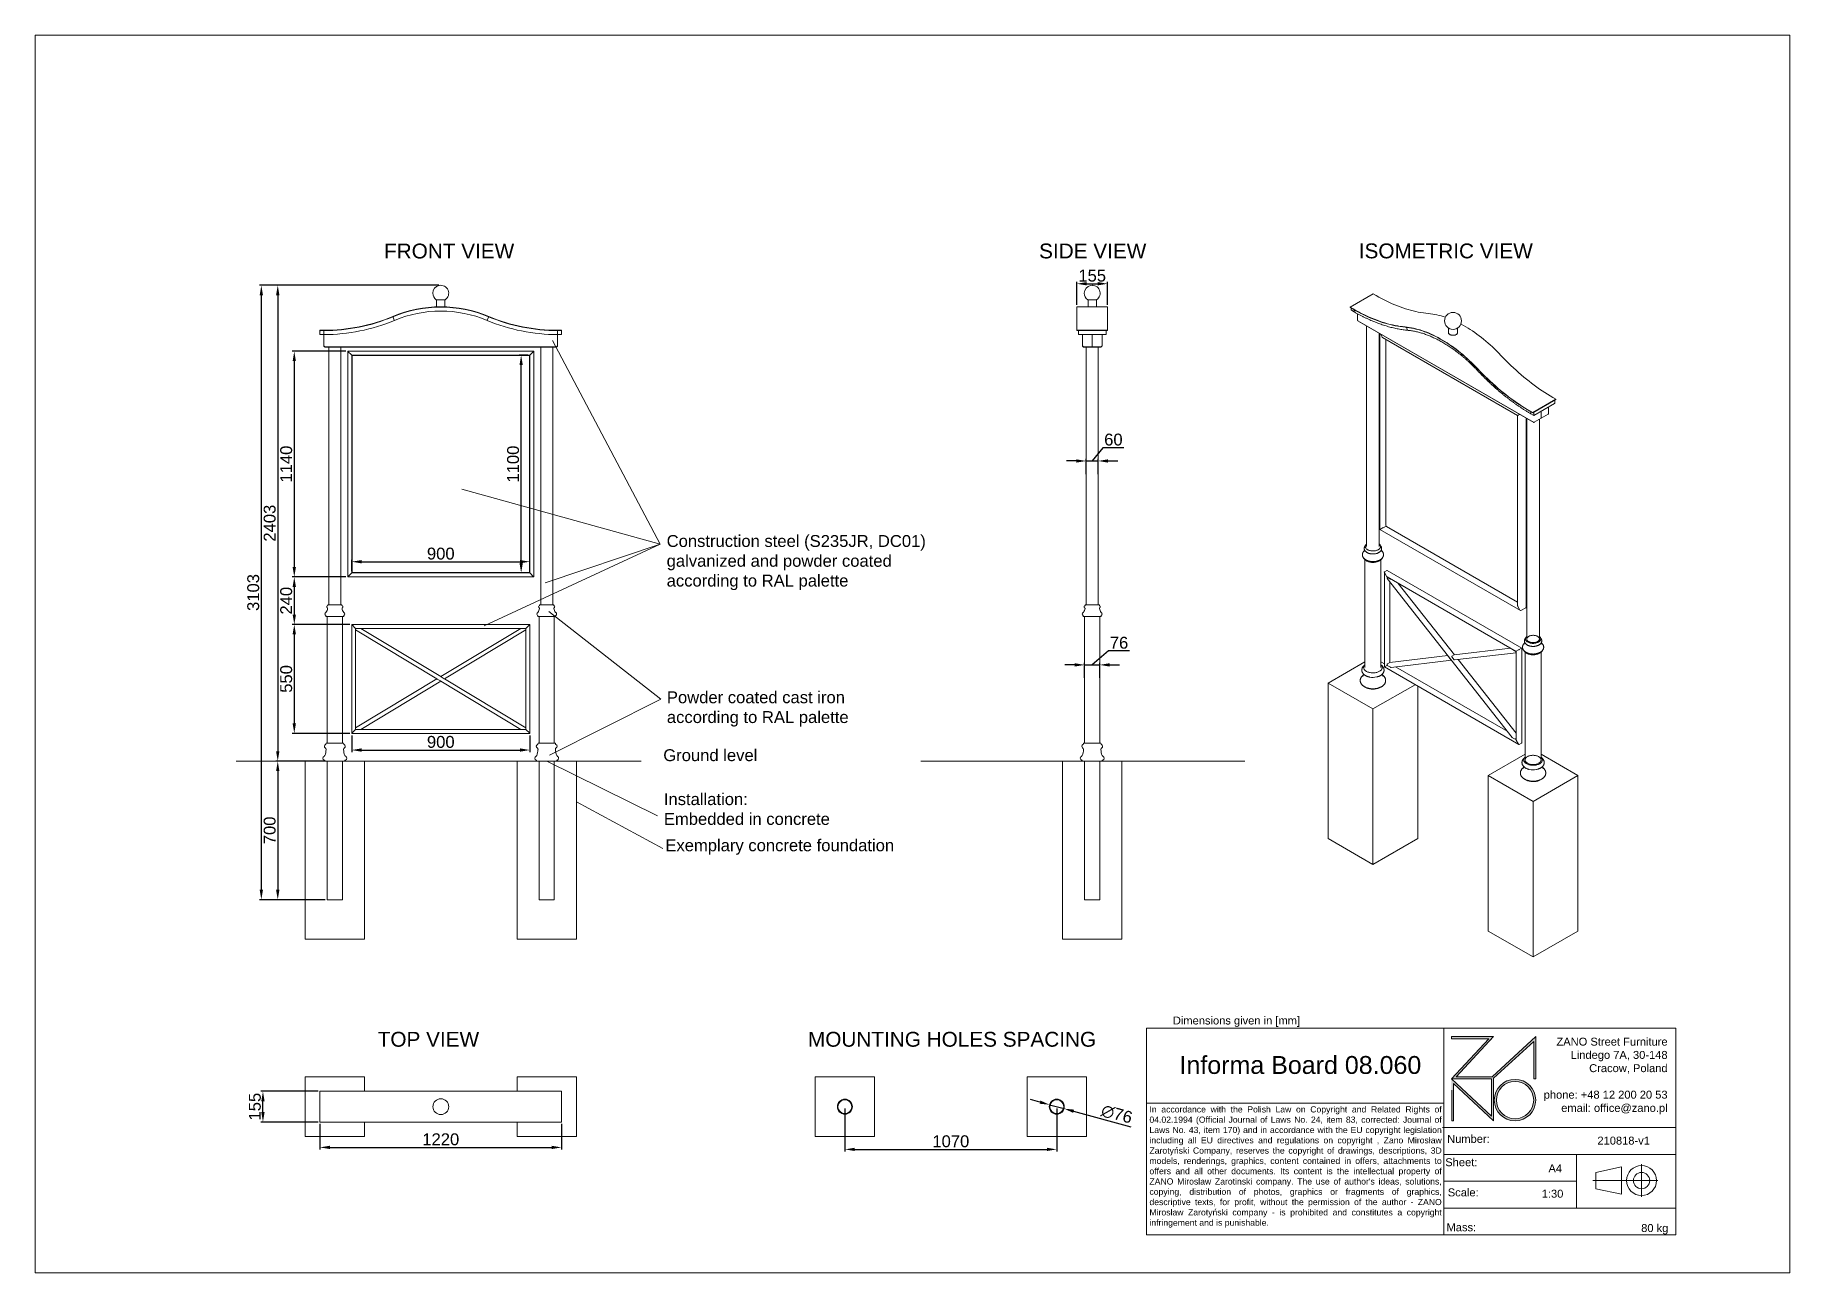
# Paper-space layout 'GB' of a CAD drawing. Header units: millimetres. Extents: x -15 to 281, y -7 to 201.
# The model-space entities are those that its viewports show. They can reach past a viewport. Long polylines and large blocks are cut down to what shows.
import ezdxf

# ---------------------------------------------------------------- set-up
doc = ezdxf.new("R2010")
doc.units = ezdxf.units.MM
doc.header["$PDSIZE"] = -1
doc.linetypes.add('HIDDEN', pattern=[1.905, 1.27, -0.635])
for name, color, linetype, lineweight in [('ZANO_O', 10, 'Continuous', 0), ('ZANO_R', 7, 'Continuous', 0), ('ZANO_R_przerywana', 7, 'HIDDEN', 0), ('ZANO_W', 1, 'Continuous', 0)]:
    doc.layers.add(name, color=color, linetype=linetype, lineweight=lineweight)
doc.layers.add('ZANO_P', color=7, linetype='Continuous', lineweight=0, true_color=0xffffff)
doc.styles.add('Arial', font='arial.ttf')
doc.styles.get("Standard").update_dxf_attribs({"font": 'ARIALUNI.TTF'})
doc.dimstyles.new('pl i ang', dxfattribs={"dimtxt": 50, "dimasz": 50, "dimexe": 1.25, "dimexo": 0.625, "dimgap": 10, "dimtad": 1, "dimtoh": 1, "dimtxsty": 'Standard', "dimcen": 2.5, "dimclrd": 1, "dimclre": 1, "dimclrt": 1, "dimadec": 0, "dimazin": 0, "dimtfac": 1, "dimtmove": 0, "dimatfit": 3, "dimfxl": 1, "dimarcsym": 1})

psp = doc.layouts.new('GB')

# ---------------------------------------------------------------- texts
at = {"layer": 'ZANO_O', "attachment_point": 1, "style": 'Arial'}
for s, insert, char_height, width in [('FRONT VIEW', (43.87, 166.12), 2.5, 27.6046), ('SIDE VIEW', (154.15, 166.13), 2.5, 22.2681), ('ISOMETRIC VIEW', (207.96, 166.14), 2.5, 32.1424), ('\\pxql;Construction steel (S235JR, DC01)\\Pgalvanized and powder coated\\Paccording to RAL palette', (91.45, 117.05), 2, 54.5279), ('\\pxql;Powder coated cast iron according to RAL palette', (91.49, 90.74), 2, 31.8701), ('Ground level', (90.88, 80.99), 2, 19.6442), ('\\pxql;Installation:\\PEmbedded in concrete', (90.98, 73.59), 2, 43.6982), ('\\pxql;Exemplary concrete foundation', (91.23, 65.82), 2, 40.9408), ('TOP VIEW', (42.81, 33.41), 2.5, 24.0457), ('MOUNTING HOLES SPACING', (115.24, 33.41), 2.5, 51.246)]:
    psp.add_mtext(s, dxfattribs=dict(at, insert=insert, char_height=char_height, width=width))
at = {"layer": 'ZANO_R', "attachment_point": 1, "style": 'Arial'}
for s, insert, char_height, width in [('Dimensions given in [mm]', (176.66, 35.99), 1.3388, 1792.8014), ('\\pxqr;ZANO Street Furniture\\PLindego 7A, 30-148\\PCracow, Poland\\P\\Pphone: +48 12 200 20 53\\Pemail: office@zano.pl', (227.66, 32.43), 1.3388, 32.2827), ("\\pxqj;In accordance with the Polish Law on Copyright and Related Rights of 04.02.1994 (Official Journal of Laws No. 24, item 83, corrected: Journal of Laws No. 43, item 170) and in accordance with the EU copyright legislation including all EU directives and regulations on copyright , Zano Mirosław Zarotyński Company, reserves the copyright of drawings, descriptions, 3D models, renderings, graphics, content contained in offers, attachments to offers and all other documents. Its content is the intellectual property of ZANO Miroslaw Zarotinski company. The use of author's ideas, solutions, copying, distribution of photos, graphics or fragments of graphics, descriptive texts, for profit, without the permission of the author - ZANO Mirosław Zarotyński company - is prohibited and constitutes a copyright infringement and is punishable.", (172.72, 20.88), 1.04, 49.0591), ('Number:', (222.83, 16.06), 1.339, 254.3232), ('Sheet:', (222.52, 12.13), 1.339, 254.3232), ('A4', (239.89, 11.1), 1.339, 254.3232), ('Scale:', (222.94, 7.05), 1.339, 254.3232), ('1:30', (238.76, 6.83), 1.339, 4.2023), ('Mass:', (222.73, 1.18), 1.339, 254.3232), ('80 kg', (255.5, 1.05), 1.339, 5.8209)]:
    psp.add_mtext(s, dxfattribs=dict(at, insert=insert, char_height=char_height, width=width))
at = {"layer": 'ZANO_R', "color": 1, "attachment_point": 1, "style": 'Arial'}
for s, insert, char_height, width in [('\\pxql;{\\C256;Informa Board 08.060}', (177.78, 29.34), 3.0126, 44.3227), ('{\\C256;210818-v1}', (248.13, 15.77), 1.3388, 10.9473)]:
    psp.add_mtext(s, dxfattribs=dict(at, insert=insert, char_height=char_height, width=width))

msp = doc.modelspace()

# ---------------------------------------------------------------- blocks, each defined once
blk = doc.blocks.new('*D413')
at = {"layer": 'ZANO_W', "color": 1, "lineweight": -2}
for p, q in [((1233.7, 3766.9), (1189.6, 3766.9)), ((1199.6, 2716.9), (1199.6, 3716.9)), ((1233.7, 2666.9), (1189.6, 2666.9))]:
    blk.add_line(p, q, dxfattribs=at)
at = {"layer": 'ZANO_W', "color": 1}
for points in [[(1208, 3716.9), (1191.3, 3716.9), (1199.6, 3766.9)], [(1191.3, 2716.9), (1208, 2716.9), (1199.6, 2666.9)]]:
    blk.add_solid(points, dxfattribs=at)
at = {"layer": 'ZANO_W', "color": 1, "insert": (1159, 3216.9), "char_height": 60, "attachment_point": 5, "rotation": 90, "style": 'Arial'}
blk.add_mtext('1100', dxfattribs=at)
blk = doc.blocks.new('*D414')
at = {"layer": 'ZANO_W', "color": 1, "lineweight": -2}
for p, q in [((173.7, 48.9), (-114.5, 48.9)), ((-104.5, -56.1), (-104.5, -1.1)), ((173.7, -106.1), (-114.5, -106.1))]:
    blk.add_line(p, q, dxfattribs=at)
at = {"layer": 'ZANO_W', "color": 1}
for points in [[(-96.1, -1.1), (-112.8, -1.1), (-104.5, 48.9)], [(-112.8, -56.1), (-96.1, -56.1), (-104.5, -106.1)]]:
    blk.add_solid(points, dxfattribs=at)
at = {"layer": 'ZANO_W', "color": 1, "insert": (-145.1, -28.6), "char_height": 60, "attachment_point": 5, "rotation": 90, "style": 'Arial'}
blk.add_mtext('155', dxfattribs=at)
blk = doc.blocks.new('*D415')
at = {"layer": 'ZANO_W', "color": 1, "lineweight": -2}
for p, q in [((183.7, -116.1), (183.7, -244.4)), ((1403.7, -116.1), (1403.7, -244.4)), ((233.7, -234.4), (1353.7, -234.4))]:
    blk.add_line(p, q, dxfattribs=at)
at = {"layer": 'ZANO_W', "color": 1}
for points in [[(233.7, -226), (233.7, -242.7), (183.7, -234.4)], [(1353.7, -242.7), (1353.7, -226), (1403.7, -234.4)]]:
    blk.add_solid(points, dxfattribs=at)
at = {"layer": 'ZANO_W', "color": 1, "insert": (793.7, -193.7), "char_height": 60, "attachment_point": 5, "style": 'Arial'}
blk.add_mtext('1220', dxfattribs=at)
blk = doc.blocks.new('*D416')
at = {"layer": 'ZANO_W', "color": 1, "lineweight": -2}
for p, q in [((313.7, 3786.9), (43.9, 3786.9)), ((53.9, 3736.9), (53.9, 2696.9)), ((313.7, 2646.9), (43.9, 2646.9))]:
    blk.add_line(p, q, dxfattribs=at)
at = {"layer": 'ZANO_W', "color": 1}
for points in [[(62.2, 3736.9), (45.5, 3736.9), (53.9, 3786.9)], [(45.5, 2696.9), (62.2, 2696.9), (53.9, 2646.9)]]:
    blk.add_solid(points, dxfattribs=at)
at = {"layer": 'ZANO_W', "color": 1, "insert": (13.2, 3216.9), "char_height": 60, "attachment_point": 5, "rotation": 90, "style": 'Arial'}
blk.add_mtext('1140', dxfattribs=at)
blk = doc.blocks.new('*D417')
at = {"layer": 'ZANO_W', "color": 1, "lineweight": -2}
for p, q in [((313.7, 2646.9), (43.9, 2646.9)), ((53.9, 2596.9), (53.9, 2456.9)), ((333.7, 2406.9), (43.9, 2406.9))]:
    blk.add_line(p, q, dxfattribs=at)
at = {"layer": 'ZANO_W', "color": 1}
for points in [[(62.2, 2596.9), (45.5, 2596.9), (53.9, 2646.9)], [(45.5, 2456.9), (62.2, 2456.9), (53.9, 2406.9)]]:
    blk.add_solid(points, dxfattribs=at)
at = {"layer": 'ZANO_W', "color": 1, "insert": (13.2, 2526.9), "char_height": 60, "attachment_point": 5, "rotation": 90, "style": 'Arial'}
blk.add_mtext('240', dxfattribs=at)
blk = doc.blocks.new('*D418')
at = {"layer": 'ZANO_W', "color": 1, "lineweight": -2}
for p, q in [((333.7, 2406.9), (43.9, 2406.9)), ((53.9, 2356.9), (53.9, 1906.9)), ((333.7, 1856.9), (43.9, 1856.9))]:
    blk.add_line(p, q, dxfattribs=at)
at = {"layer": 'ZANO_W', "color": 1}
for points in [[(62.2, 2356.9), (45.5, 2356.9), (53.9, 2406.9)], [(45.5, 1906.9), (62.2, 1906.9), (53.9, 1856.9)]]:
    blk.add_solid(points, dxfattribs=at)
at = {"layer": 'ZANO_W', "color": 1, "insert": (13.2, 2131.9), "char_height": 60, "attachment_point": 5, "rotation": 90, "style": 'Arial'}
blk.add_mtext('550', dxfattribs=at)
blk = doc.blocks.new('*D419')
at = {"layer": 'ZANO_W', "color": 1, "lineweight": -2}
for p, q in [((343.7, 2676.9), (343.7, 2733.9)), ((393.7, 2723.9), (1193.7, 2723.9)), ((1243.7, 2676.9), (1243.7, 2733.9))]:
    blk.add_line(p, q, dxfattribs=at)
at = {"layer": 'ZANO_W', "color": 1}
for points in [[(393.7, 2732.2), (393.7, 2715.6), (343.7, 2723.9)], [(1193.7, 2715.6), (1193.7, 2732.2), (1243.7, 2723.9)]]:
    blk.add_solid(points, dxfattribs=at)
at = {"layer": 'ZANO_W', "color": 1, "insert": (793.7, 2764.5), "char_height": 60, "attachment_point": 5, "style": 'Arial'}
blk.add_mtext('900', dxfattribs=at)
blk = doc.blocks.new('*D420')
at = {"layer": 'ZANO_W', "color": 1, "lineweight": -2}
for p, q in [((783.7, 4119.9), (-39.6, 4119.9)), ((-29.6, 4069.9), (-29.6, 1766.9)), ((210.6, 1716.9), (-39.6, 1716.9))]:
    blk.add_line(p, q, dxfattribs=at)
at = {"layer": 'ZANO_W', "color": 1}
for points in [[(-21.3, 4069.9), (-38, 4069.9), (-29.6, 4119.9)], [(-38, 1766.9), (-21.3, 1766.9), (-29.6, 1716.9)]]:
    blk.add_solid(points, dxfattribs=at)
at = {"layer": 'ZANO_W', "color": 1, "insert": (-70.3, 2918.4), "char_height": 60, "attachment_point": 5, "rotation": 90, "style": 'Arial'}
blk.add_mtext('2403', dxfattribs=at)
blk = doc.blocks.new('*D421')
at = {"layer": 'ZANO_W', "color": 1, "lineweight": -2}
for p, q in [((210.6, 1716.9), (-39.6, 1716.9)), ((-29.6, 1666.9), (-29.6, 1066.9)), ((210.6, 1016.9), (-39.6, 1016.9))]:
    blk.add_line(p, q, dxfattribs=at)
at = {"layer": 'ZANO_W', "color": 1}
for points in [[(-21.3, 1666.9), (-38, 1666.9), (-29.6, 1716.9)], [(-38, 1066.9), (-21.3, 1066.9), (-29.6, 1016.9)]]:
    blk.add_solid(points, dxfattribs=at)
at = {"layer": 'ZANO_W', "color": 1, "insert": (-70.3, 1366.9), "char_height": 60, "attachment_point": 5, "rotation": 90, "style": 'Arial'}
blk.add_mtext('700', dxfattribs=at)
blk = doc.blocks.new('*D422')
at = {"layer": 'ZANO_W', "color": 1, "lineweight": -2}
for p, q in [((783.7, 4119.9), (-122.6, 4119.9)), ((-112.6, 4069.9), (-112.6, 1066.9)), ((210.6, 1016.9), (-122.6, 1016.9))]:
    blk.add_line(p, q, dxfattribs=at)
at = {"layer": 'ZANO_W', "color": 1}
for points in [[(-104.2, 4069.9), (-120.9, 4069.9), (-112.6, 4119.9)], [(-120.9, 1066.9), (-104.2, 1066.9), (-112.6, 1016.9)]]:
    blk.add_solid(points, dxfattribs=at)
at = {"layer": 'ZANO_W', "color": 1, "insert": (-153.2, 2568.4), "char_height": 60, "attachment_point": 5, "rotation": 90, "style": 'Arial'}
blk.add_mtext('3103', dxfattribs=at)
blk = doc.blocks.new('*D423')
at = {"layer": 'ZANO_W', "color": 1, "lineweight": -2}
for p, q in [((343.7, 1846.9), (343.7, 1762.7)), ((393.7, 1772.7), (1193.7, 1772.7)), ((1243.7, 1846.9), (1243.7, 1762.7))]:
    blk.add_line(p, q, dxfattribs=at)
at = {"layer": 'ZANO_W', "color": 1}
for points in [[(393.7, 1781.1), (393.7, 1764.4), (343.7, 1772.7)], [(1193.7, 1764.4), (1193.7, 1781.1), (1243.7, 1772.7)]]:
    blk.add_solid(points, dxfattribs=at)
at = {"layer": 'ZANO_W', "color": 1, "insert": (793.7, 1813.4), "char_height": 60, "attachment_point": 5, "style": 'Arial'}
blk.add_mtext('900', dxfattribs=at)
blk = doc.blocks.new('*D424')
at = {"layer": 'ZANO_W', "color": 1, "lineweight": -2}
for p, q in [((4166.3, 2273.7), (4083.5, 2202.7)), ((4271.7, 2273.7), (4166.3, 2273.7)), ((3995.4, 2202.7), (3945.4, 2202.7)), ((4045.4, 2136.9), (4045.4, 2212.7)), ((4045.4, 2202.7), (4121.5, 2202.7)), ((4121.5, 2136.9), (4121.5, 2212.7)), ((4171.5, 2202.7), (4221.5, 2202.7))]:
    blk.add_line(p, q, dxfattribs=at)
at = {"layer": 'ZANO_W', "color": 1}
for points in [[(3995.4, 2194.4), (3995.4, 2211.1), (4045.4, 2202.7)], [(4171.5, 2211.1), (4171.5, 2194.4), (4121.5, 2202.7)]]:
    blk.add_solid(points, dxfattribs=at)
at = {"layer": 'ZANO_W', "color": 1, "insert": (4219, 2314.3), "char_height": 60, "attachment_point": 5, "style": 'Arial'}
blk.add_mtext('76', dxfattribs=at)
blk = doc.blocks.new('*D425')
at = {"layer": 'ZANO_W', "color": 1, "lineweight": -2}
for p, q in [((4137.4, 3299.7), (4083.5, 3232.7)), ((4243.5, 3299.7), (4137.4, 3299.7)), ((4003.3, 3232.7), (3953.3, 3232.7)), ((4053.3, 3166.9), (4053.3, 3242.7)), ((4053.3, 3232.7), (4113.6, 3232.7)), ((4113.6, 3166.9), (4113.6, 3242.7)), ((4163.6, 3232.7), (4213.6, 3232.7))]:
    blk.add_line(p, q, dxfattribs=at)
at = {"layer": 'ZANO_W', "color": 1}
for points in [[(4003.3, 3224.4), (4003.3, 3241.1), (4053.3, 3232.7)], [(4163.6, 3241.1), (4163.6, 3224.4), (4113.6, 3232.7)]]:
    blk.add_solid(points, dxfattribs=at)
at = {"layer": 'ZANO_W', "color": 1, "insert": (4190.5, 3340.4), "char_height": 60, "attachment_point": 5, "style": 'Arial'}
blk.add_mtext('60', dxfattribs=at)
blk = doc.blocks.new('*D426')
at = {"layer": 'ZANO_W', "color": 1, "lineweight": -2}
for p, q in [((4006, 4021.4), (4006, 4137.9)), ((4056, 4127.9), (4111, 4127.9)), ((4161, 4021.4), (4161, 4137.9))]:
    blk.add_line(p, q, dxfattribs=at)
at = {"layer": 'ZANO_W', "color": 1}
for points in [[(4056, 4136.3), (4056, 4119.6), (4006, 4127.9)], [(4111, 4119.6), (4111, 4136.3), (4161, 4127.9)]]:
    blk.add_solid(points, dxfattribs=at)
at = {"layer": 'ZANO_W', "color": 1, "insert": (4083.5, 4168.6), "char_height": 60, "attachment_point": 5, "style": 'Arial'}
blk.add_mtext('155', dxfattribs=at)
blk = doc.blocks.new('*D427')
at = {"layer": 'ZANO_W', "color": 1, "lineweight": -2}
for p, q in [((3819.5, -5.7), (3771.3, 7.4)), ((3867.8, -18.7), (3941.3, -38.6)), ((3989.5, -51.6), (4279.2, -129.9))]:
    blk.add_line(p, q, dxfattribs=at)
at = {"layer": 'ZANO_W', "color": 1}
for points in [[(3817.4, -13.7), (3821.7, 2.4), (3867.8, -18.7)], [(3991.7, -43.6), (3987.4, -59.7), (3941.3, -38.6)]]:
    blk.add_solid(points, dxfattribs=at)
at = {"layer": 'ZANO_W', "color": 1, "insert": (4207.6, -66.7), "char_height": 60, "attachment_point": 5, "rotation": 344.87595, "style": 'Arial'}
blk.add_mtext('∅76', dxfattribs=at)
blk = doc.blocks.new('*D428')
at = {"layer": 'ZANO_W', "color": 1, "lineweight": -2}
for p, q in [((2834.5, -38.6), (2834.5, -254.4)), ((3904.5, -38.6), (3904.5, -254.4)), ((2884.5, -244.4), (3854.5, -244.4))]:
    blk.add_line(p, q, dxfattribs=at)
at = {"layer": 'ZANO_W', "color": 1}
for points in [[(2884.5, -236), (2884.5, -252.7), (2834.5, -244.4)], [(3854.5, -252.7), (3854.5, -236), (3904.5, -244.4)]]:
    blk.add_solid(points, dxfattribs=at)
at = {"layer": 'ZANO_W', "color": 1, "insert": (3369.5, -203.7), "char_height": 60, "attachment_point": 5, "style": 'Arial'}
blk.add_mtext('1070', dxfattribs=at)

# ---------------------------------------------------------------- dimensions: what is measured, and where the dimension line sits
at = {"layer": 'ZANO_W'}
for base, p1, p2, picture, middle in [((4161, 4127.9), (4006, 4011.4), (4161, 4011.4), '*D426', (4083.5, 4168.6)), ((1243.7, 2723.9), (343.7, 2666.9), (1243.7, 2666.9), '*D419', (793.7, 2764.5)), ((1243.7, 1772.7), (343.7, 1856.9), (1243.7, 1856.9), '*D423', (793.7, 1813.4)), ((3904.5, -244.4), (2834.5, -28.6), (3904.5, -28.6), '*D428', (3369.5, -203.7)), ((1403.7, -234.4), (183.7, -106.1), (1403.7, -106.1), '*D415', (793.7, -193.7))]:
    dim = msp.add_linear_dim(base=base, p1=p1, p2=p2, dimstyle='pl i ang', override={"dimtxt": 60, "dimexe": 10, "dimexo": 10, "dimtoh": 0, "dimdec": 0, "dimtxsty": 'Arial', "dimtdec": 0, "dimtmove": 1}, dxfattribs=at)
    dim.commit()
    dim.dimension.update_dxf_attribs({"geometry": picture, "text_midpoint": middle})
for base, p1, p2, picture, middle in [((-112.6, 1016.9), (793.7, 4119.9), (220.6, 1016.9), '*D422', (-153.2, 2568.4)), ((-29.6, 1716.9), (793.7, 4119.9), (220.6, 1716.9), '*D420', (-70.3, 2918.4)), ((53.9, 2646.9), (323.7, 3786.9), (323.7, 2646.9), '*D416', (13.2, 3216.9)), ((1199.6, 3766.9), (1243.7, 2666.9), (1243.7, 3766.9), '*D413', (1159, 3216.9)), ((53.9, 2406.9), (323.7, 2646.9), (343.7, 2406.9), '*D417', (13.2, 2526.9)), ((53.9, 1856.9), (343.7, 2406.9), (343.7, 1856.9), '*D418', (13.2, 2131.9)), ((-29.6, 1016.9), (220.6, 1716.9), (220.6, 1016.9), '*D421', (-70.3, 1366.9)), ((-104.5, 48.9), (183.7, -106.1), (183.7, 48.9), '*D414', (-145.1, -28.6))]:
    dim = msp.add_linear_dim(base=base, p1=p1, p2=p2, angle=90, dimstyle='pl i ang', override={"dimtxt": 60, "dimexe": 10, "dimexo": 10, "dimtoh": 0, "dimdec": 0, "dimtxsty": 'Arial', "dimtdec": 0, "dimtmove": 1}, dxfattribs=at)
    dim.commit()
    dim.dimension.update_dxf_attribs({"geometry": picture, "text_midpoint": middle})
for base, p1, p2, picture, middle in [((4113.6, 3232.7), (4053.3, 3156.9), (4113.6, 3156.9), '*D425', (4147.4, 3299.7)), ((4121.5, 2202.7), (4045.4, 2126.9), (4121.5, 2126.9), '*D424', (4176.3, 2273.7))]:
    dim = msp.add_linear_dim(base=base, p1=p1, p2=p2, dimstyle='pl i ang', override={"dimtxt": 60, "dimexe": 10, "dimexo": 10, "dimtoh": 0, "dimdec": 0, "dimtxsty": 'Arial', "dimtdec": 0, "dimtmove": 1}, dxfattribs=at)
    dim.commit()
    dim.dimension.update_dxf_attribs({"geometry": picture, "text_midpoint": middle, "dimtype": 160})
dim = msp.add_diameter_dim_2p(p1=(3867.8, -18.7), p2=(3941.3, -38.6), dimstyle='pl i ang', override={"dimtxt": 60, "dimexe": 10, "dimexo": 10, "dimtoh": 0, "dimdec": 0, "dimtxsty": 'Arial', "dimtdec": 0, "dimtmove": 1}, dxfattribs=at)
dim.commit()
dim.dimension.update_dxf_attribs({"geometry": '*D427', "text_midpoint": (4196.6, -107.6), "dimtype": 163})

# ---------------------------------------------------------------- linework, layer by layer
at = {"layer": 'ZANO_R'}
for p, q in [((5503.1, 4076.7), (5385.9, 4009.1)), ((5503.1, 4076.7), (5518.2, 4068)), ((815.3, 4046.8), (771.2, 4046.8)), ((772.5, 4046.8), (772.5, 4011.4)), ((772.5, 4011.4), (793.2, 4011.4)), ((793.2, 4011.4), (814.9, 4011.4)), ((814.9, 4011.4), (814.9, 4046.8)), ((816.2, 4046.8), (815.3, 4046.8)), ((4062.3, 4011.4), (4006, 4011.4)), ((4006, 3962.6), (4006, 4011.4)), ((4106, 4046.8), (4061, 4046.8)), ((4062.3, 4046.8), (4062.3, 4011.4)), ((4062.3, 4011.4), (4104.7, 4011.4)), ((4104.7, 4011.4), (4104.7, 4046.8)), ((4161, 4011.4), (4104.7, 4011.4)), ((4104.7, 4011.4), (4104.7, 4011.4)), ((4161, 3962.6), (4161, 4011.4)), ((5385.9, 4007.8), (5385.9, 4009.1)), ((5385.9, 4009.1), (5401.1, 4000.3)), ((5385.9, 4007.8), (5401.1, 3999)), ((5391.6, 4004.5), (5391.6, 3995.3)), ((5392.5, 3994.1), (5407.2, 3985.6)), ((5406.7, 3995.8), (5406.7, 3986.6)), ((552.6, 3959.4), (551.9, 3961.2)), ((552.6, 3959.4), (558.8, 3944.6)), ((559.6, 3942.8), (558.8, 3944.6)), ((1027.7, 3942.8), (1028.5, 3944.6)), ((1034.7, 3959.4), (1028.5, 3944.6)), ((1034.7, 3959.4), (1035.5, 3961.2)), ((4006, 3892.7), (4006, 3962.6)), ((4161, 3892.7), (4161, 3962.6)), ((5423.6, 3976.4), (5423.6, 3943)), ((5425.2, 3940.2), (6312.6, 3427.9)), ((5429.4, 3937.7), (5429.4, 3937.5)), ((6313.8, 3427), (5429.4, 3937.5)), ((5469, 3914.7), (5469, 2800.6)), ((5671.1, 3907.6), (5675.2, 3894)), ((5883, 3903.9), (5883, 3880.4)), ((5928.3, 3880.4), (5928.3, 3903.9)), ((183.7, 3891.2), (183.7, 3892.7)), ((183.7, 3892.7), (203.7, 3892.7)), ((183.7, 3891.2), (203.7, 3891.2)), ((183.7, 3889.2), (183.7, 3873.2)), ((203.7, 3871.2), (185.7, 3871.2)), ((203.7, 3889.2), (203.7, 3891.2)), ((203.7, 3889.2), (203.7, 3873.2)), ((203.7, 3871.2), (203.7, 3873.2)), ((203.7, 3812.9), (203.7, 3871.2)), ((206.7, 3812.9), (203.7, 3812.9)), ((206.7, 3809.9), (206.7, 3811.4)), ((1380.7, 3812.9), (1383.7, 3812.9)), ((1380.7, 3809.9), (1380.7, 3811.4)), ((1383.7, 3892.7), (1403.7, 3892.7)), ((1383.7, 3889.2), (1383.7, 3891.2)), ((1383.7, 3891.2), (1403.7, 3891.2)), ((1383.7, 3873.2), (1383.7, 3889.2)), ((1383.7, 3871.2), (1383.7, 3873.2)), ((1401.7, 3871.2), (1383.7, 3871.2)), ((1383.7, 3812.9), (1383.7, 3871.2)), ((1403.7, 3892.7), (1403.7, 3891.2)), ((1403.7, 3873.2), (1403.7, 3889.2)), ((4006, 3891.2), (4006, 3892.7)), ((4006, 3892.7), (4161, 3892.7)), ((4006, 3891.2), (4161, 3891.2)), ((4013.5, 3873.2), (4013.5, 3889.2)), ((4151.5, 3871.2), (4015.5, 3871.2)), ((4034, 3812.9), (4034, 3871.2)), ((4034, 3812.9), (4037, 3812.9)), ((4037, 3809.9), (4037, 3811.4)), ((4083.5, 3812.9), (4083.5, 3871.2)), ((4083.5, 3812.9), (4083.5, 3809.9)), ((4133, 3812.9), (4130, 3812.9)), ((4130, 3809.9), (4130, 3811.4)), ((4133, 3812.9), (4133, 3871.2)), ((4153.5, 3889.2), (4153.5, 3873.2)), ((4161, 3891.2), (4161, 3892.7)), ((5533.4, 2800.6), (5533.4, 3877.4)), ((5536.6, 3875.6), (5536.6, 2886.5)), ((5539, 3874.2), (5548.1, 3858.5)), ((5550.3, 3856.1), (6232, 3462.6)), ((5566.2, 2908), (5566.2, 3847)), ((206.7, 3809.9), (1380.6, 3809.9)), ((206.7, 3809.9), (206.7, 3809.9)), ((208.7, 3809.9), (208.7, 3806.9)), ((1378.7, 3806.9), (208.7, 3806.9)), ((228.5, 3806.9), (228.5, 2506.9)), ((288.8, 2506.9), (288.8, 3806.9)), ((323.7, 3786.9), (323.7, 2646.9)), ((323.7, 3786.9), (326.7, 3783.9)), ((1263.7, 3786.9), (323.7, 3786.9)), ((326.7, 3783.9), (323.7, 3786.9)), ((326.7, 3783.9), (340.7, 3769.9)), ((340.7, 3769.9), (343.7, 3766.9)), ((343.7, 3766.9), (340.7, 3769.9)), ((343.7, 3766.9), (343.7, 2666.9)), ((1243.7, 3766.9), (343.7, 3766.9)), ((345.7, 2673.9), (345.7, 3759.9)), ((1236.7, 3764.9), (350.7, 3764.9)), ((1241.7, 2673.9), (1241.7, 3759.9)), ((1243.7, 3766.9), (1246.7, 3769.9)), ((1246.7, 3769.9), (1243.7, 3766.9)), ((1243.7, 2666.9), (1243.7, 3766.9)), ((1246.7, 3769.9), (1260.7, 3783.9)), ((1260.7, 3783.9), (1263.7, 3786.9)), ((1263.7, 3786.9), (1260.7, 3783.9)), ((1263.7, 2646.9), (1263.7, 3786.9)), ((1298.5, 3806.9), (1298.5, 2506.9)), ((1358.8, 2506.9), (1358.8, 3806.9)), ((1378.7, 3809.9), (1378.7, 3806.9)), ((1380.6, 3809.9), (1380.7, 3809.9)), ((4037, 3809.9), (4037.1, 3809.9)), ((4037.1, 3809.9), (4083.5, 3809.9)), ((4038.5, 3809.9), (4038.5, 3806.9)), ((4128.5, 3806.9), (4038.5, 3806.9)), ((4053.3, 3806.9), (4053.3, 2506.9)), ((4129.9, 3809.9), (4083.5, 3809.9)), ((4113.6, 2506.9), (4113.6, 3806.9)), ((4128.5, 3809.9), (4128.5, 3806.9)), ((4130, 3809.9), (4129.9, 3809.9)), ((6032.6, 3694.3), (6030.2, 3689.1)), ((6410.2, 3553.1), (6425.3, 3544.3)), ((6232, 3462.6), (6232, 2500.9)), ((6232.9, 3463.2), (6242, 3468.4)), ((6293, 3485.4), (6308.1, 3476.7)), ((6293, 3484.1), (6308.1, 3475.4)), ((6298.7, 3471.7), (6298.7, 3480.9)), ((6299.1, 3470.7), (6313.8, 3462.2)), ((6425.3, 3544.3), (6308.1, 3476.7)), ((6425.3, 3543), (6308.1, 3475.4)), ((6308.1, 3476.7), (6308.1, 3475.4)), ((6313.8, 3462.2), (6418.7, 3522.8)), ((6313.8, 3476.9), (6313.8, 3478.7)), ((6313.8, 3478.7), (6313.8, 3476.9)), ((6313.8, 3463), (6313.8, 3476.9)), ((6313.8, 3462.2), (6313.8, 3463)), ((6313.8, 3463), (6313.8, 3462.2)), ((6350.9, 3448.2), (6386.1, 3468.5)), ((6351.6, 3449.6), (6351.6, 3484.1)), ((6387.7, 3471.2), (6387.7, 3504.9)), ((6419.6, 3538), (6419.6, 3524.1)), ((6425.3, 3544.3), (6425.3, 3543)), ((6274.7, 2493.7), (6274.7, 3449.5)), ((6277.8, 3447.7), (6277.8, 2333.7)), ((6313.8, 3428), (6313.8, 3427)), ((6313.8, 3427), (6315.3, 3427.8)), ((6314.1, 3428.1), (6314.1, 3428.8)), ((6314.2, 3428.1), (6314.2, 3428.8)), ((6315.8, 3427.9), (6350.9, 3448.2)), ((6342.2, 2333.7), (6342.2, 3443.2)), ((5536.6, 2886.5), (6245.8, 2477)), ((5537.5, 2887), (5548.1, 2893.1)), ((5552.6, 2895.7), (5567.3, 2904.2)), ((6232, 2519.3), (5570, 2901.4)), ((5462.7, 2800.6), (5462.7, 2797.5)), ((5462.7, 2797.5), (5462.7, 2797.4)), ((5539.7, 2797.5), (5539.7, 2800.6)), ((326.7, 2649.9), (340.7, 2663.9)), ((340.7, 2663.9), (343.7, 2666.9)), ((343.7, 2666.9), (340.7, 2663.9)), ((343.7, 2666.9), (1243.7, 2666.9)), ((1236.7, 2668.9), (350.7, 2668.9)), ((1243.7, 2666.9), (1246.7, 2663.9)), ((1246.7, 2663.9), (1243.7, 2666.9)), ((1246.7, 2663.9), (1260.7, 2649.9)), ((5460.5, 2733.4), (5460.5, 2189.6)), ((5541.9, 2189.6), (5541.9, 2733.4)), ((5558.8, 2671.3), (5558.8, 2192.3)), ((5559.4, 2672.7), (5571.5, 2679.7)), ((5571.5, 2648.3), (5559.4, 2669.2)), ((6252.4, 2287.3), (5573, 2679.6)), ((323.7, 2646.9), (326.7, 2649.9)), ((326.7, 2649.9), (323.7, 2646.9)), ((323.7, 2646.9), (1263.7, 2646.9)), ((1260.7, 2649.9), (1263.7, 2646.9)), ((1263.7, 2646.9), (1260.7, 2649.9)), ((5573, 2646.7), (6224, 2270.9)), ((5573.9, 2646.2), (5573, 2645.7)), ((5573, 2641), (5573, 2645.7)), ((5573, 2645.7), (5589.7, 2636)), ((5573.3, 2639.9), (6204.9, 1836)), ((5587.3, 2215.3), (5587.3, 2622.2)), ((5912.6, 2253.7), (5629.4, 2614.1)), ((222.7, 2506.9), (222.7, 2503.4)), ((222.7, 2506.9), (294.7, 2506.9)), ((294.7, 2503.4), (294.7, 2506.9)), ((1292.7, 2506.9), (1292.7, 2503.4)), ((1292.7, 2506.9), (1364.7, 2506.9)), ((1364.7, 2503.4), (1364.7, 2506.9)), ((4047.5, 2506.9), (4047.5, 2503.4)), ((4047.5, 2506.9), (4083.5, 2506.9)), ((4083.5, 2506.9), (4119.5, 2506.9)), ((4119.5, 2503.4), (4119.5, 2506.9)), ((6232.9, 2497.8), (6243.5, 2479.4)), ((6248, 2476.8), (6273.7, 2491.7)), ((213.7, 2450.7), (213.7, 2446.9)), ((213.7, 2446.9), (303.7, 2446.9)), ((220.6, 2446.9), (220.6, 1806.9)), ((296.7, 1806.9), (296.7, 2446.9)), ((303.7, 2446.9), (303.7, 2450.7)), ((343.7, 2406.9), (1243.7, 2406.9)), ((345.7, 2404.9), (343.7, 2406.9)), ((343.7, 1856.9), (343.7, 2406.9)), ((343.7, 2406.9), (345.7, 2404.9)), ((361.7, 2388.9), (345.7, 2404.9)), ((1225.7, 2388.9), (1241.7, 2404.9)), ((1241.7, 2404.9), (1243.7, 2406.9)), ((1243.7, 2406.9), (1241.7, 2404.9)), ((1243.7, 2406.9), (1243.7, 1856.9)), ((1283.7, 2450.7), (1283.7, 2446.9)), ((1283.7, 2446.9), (1373.7, 2446.9)), ((1290.6, 2446.9), (1290.6, 1806.9)), ((1366.7, 1806.9), (1366.7, 2446.9)), ((1373.7, 2446.9), (1373.7, 2450.7)), ((4038.5, 2450.7), (4038.5, 2446.9)), ((4038.5, 2446.9), (4083.5, 2446.9)), ((4045.4, 2446.9), (4045.4, 1806.9)), ((4083.5, 2446.9), (4128.5, 2446.9)), ((4121.5, 1806.9), (4121.5, 2446.9)), ((4128.5, 2446.9), (4128.5, 2450.7)), ((363.7, 2386.9), (361.7, 2388.9)), ((361.7, 2388.9), (363.7, 2386.9)), ((363.7, 2386.9), (385.8, 2386.9)), ((363.7, 2381.5), (363.7, 2386.9)), ((363.7, 2379.2), (363.7, 2381.5)), ((363.7, 1884.6), (363.7, 2379.2)), ((774.3, 2131.9), (363.7, 2379.2)), ((385.8, 2386.9), (389.6, 2386.9)), ((389.6, 2386.9), (1197.7, 2386.9)), ((793.7, 2143.6), (389.6, 2386.9)), ((793.7, 2143.6), (1197.7, 2386.9)), ((813, 2131.9), (1223.7, 2379.2)), ((1197.7, 2386.9), (1201.6, 2386.9)), ((1201.6, 2386.9), (1223.7, 2386.9)), ((1223.7, 2386.9), (1225.7, 2388.9)), ((1225.7, 2388.9), (1223.7, 2386.9)), ((1223.7, 2386.9), (1223.7, 2381.5)), ((1223.7, 2381.5), (1223.7, 2379.2)), ((1223.7, 2379.2), (1223.7, 1884.6)), ((6271.5, 2333.7), (6271.5, 2330.6)), ((6271.5, 2330.6), (6271.5, 2330.4)), ((6348.5, 2330.6), (6348.5, 2333.7)), ((6348.5, 2330.6), (6348.5, 2330.7)), ((5879.8, 2249.8), (5587.1, 2215.2)), ((5593.5, 2189.8), (5898.6, 2225.9)), ((5896.6, 2227.1), (5884.9, 2242)), ((5911.2, 2228.8), (5899.5, 2243.8)), ((5899.6, 2246.5), (5911.7, 2253.5)), ((6195.8, 2287.2), (5912.2, 2253.7)), ((5913.7, 2227.7), (6224, 2264.4)), ((6224, 1857.4), (5931.4, 2229.8)), ((6206.4, 2280), (6223.1, 2270.4)), ((6223.1, 2270.4), (6224, 2270.9)), ((6223.1, 2270.4), (6223.1, 2265.7)), ((6224, 2270.9), (6224, 1824.7)), ((6224.6, 2271.3), (6236.7, 2278.2)), ((6239.7, 2280), (6251.8, 2287)), ((6252.4, 1808.3), (6252.4, 2287.3)), ((6269.3, 2266.5), (6269.3, 1722.7)), ((6350.7, 1722.7), (6350.7, 2266.5)), ((363.7, 1884.6), (774.3, 2131.9)), ((774.3, 2131.9), (776.2, 2130.7)), ((791.7, 2121.4), (776.2, 2130.7)), ((795.6, 2142.4), (793.7, 2143.6)), ((811.1, 2133.1), (795.6, 2142.4)), ((813, 2131.9), (811.1, 2133.1)), ((1223.7, 1884.6), (813, 2131.9)), ((5454.2, 2189.6), (5454.2, 2188.4)), ((5548.2, 2188.4), (5548.2, 2189.6)), ((5558.8, 2192.3), (6238.2, 1800.1)), ((5559.4, 2192.6), (5571.5, 2199.6)), ((5573, 2200.5), (5573, 2205.2)), ((5589.7, 2190.8), (5573, 2200.5)), ((5574.5, 2208.1), (5586.6, 2215.1)), ((6181.8, 1865.5), (5615.5, 2192.4)), ((389.6, 1876.9), (793.7, 2120.2)), ((791.7, 2121.4), (793.7, 2120.2)), ((1197.7, 1876.9), (793.7, 2120.2)), ((345.7, 1858.9), (361.7, 1874.9)), ((361.7, 1874.9), (363.7, 1876.9)), ((363.7, 1876.9), (361.7, 1874.9)), ((363.7, 1882.2), (363.7, 1884.6)), ((363.7, 1876.9), (363.7, 1882.2)), ((385.8, 1876.9), (363.7, 1876.9)), ((389.6, 1876.9), (385.8, 1876.9)), ((1197.7, 1876.9), (389.6, 1876.9)), ((1201.6, 1876.9), (1197.7, 1876.9)), ((1223.7, 1876.9), (1201.6, 1876.9)), ((1223.7, 1884.6), (1223.7, 1882.2)), ((1223.7, 1882.2), (1223.7, 1876.9)), ((1225.7, 1874.9), (1223.7, 1876.9)), ((1223.7, 1876.9), (1225.7, 1874.9)), ((1241.7, 1858.9), (1225.7, 1874.9)), ((214.7, 1806.9), (214.7, 1805.5)), ((214.7, 1806.9), (302.7, 1806.9)), ((302.7, 1805.5), (302.7, 1806.9)), ((343.7, 1856.9), (345.7, 1858.9)), ((345.7, 1858.9), (343.7, 1856.9)), ((1243.7, 1856.9), (343.7, 1856.9)), ((1243.7, 1856.9), (1241.7, 1858.9)), ((1241.7, 1858.9), (1243.7, 1856.9)), ((1284.7, 1806.9), (1284.7, 1805.5)), ((1284.7, 1806.9), (1372.7, 1806.9)), ((1372.7, 1805.5), (1372.7, 1806.9)), ((4039.5, 1806.9), (4039.5, 1805.5)), ((4039.5, 1806.9), (4083.5, 1806.9)), ((4083.5, 1806.9), (4127.5, 1806.9)), ((4127.5, 1805.5), (4127.5, 1806.9)), ((6223.1, 1825.2), (6206.4, 1834.9)), ((6223.1, 1829.9), (6223.1, 1825.2)), ((6223.1, 1825.2), (6224, 1825.7)), ((6236.7, 1801.7), (6224.6, 1822.6)), ((6251.8, 1806.9), (6239.7, 1799.9)), ((-239.7, 1716.9), (1805.6, 1716.9)), ((1643.1, 1716.9), (-55.8, 1716.9)), ((108.6, 1716.9), (408.7, 1716.9)), ((408.7, 1716.9), (108.6, 1716.9)), ((207.5, 1719.4), (208.7, 1716.9)), ((220.6, 1716.9), (296.7, 1716.9)), ((308.7, 1716.9), (309.8, 1719.4)), ((1178.7, 1716.9), (1478.7, 1716.9)), ((1478.7, 1716.9), (1178.7, 1716.9)), ((1277.6, 1719.4), (1278.7, 1716.9)), ((1290.6, 1716.9), (1366.7, 1716.9)), ((1378.7, 1716.9), (1379.8, 1719.4)), ((3218.7, 1716.9), (4855, 1716.9)), ((3933.5, 1716.9), (4233.5, 1716.9)), ((4233.5, 1716.9), (3933.5, 1716.9)), ((4032.4, 1719.4), (4033.5, 1716.9)), ((4121.5, 1716.9), (4045.5, 1716.9)), ((4133.5, 1716.9), (4134.6, 1719.4)), ((6263, 1722.7), (6263, 1721.4)), ((6357, 1721.4), (6357, 1722.7)), ((6361.7, 1677.7), (6361.6, 1677.8)), ((183.7, 48.9), (183.7, -106.1)), ((183.7, 48.9), (203.7, 48.9)), ((203.7, 48.9), (551.3, 48.9)), ((551.3, 48.9), (1036, 48.9)), ((1036, 48.9), (1383.7, 48.9)), ((1383.7, 48.9), (1403.7, 48.9)), ((1403.7, 48.9), (1403.7, -106.1)), ((183.7, -106.1), (203.7, -106.1)), ((203.7, -106.1), (551.3, -106.1)), ((551.3, -106.1), (1036, -106.1)), ((1036, -106.1), (1383.7, -106.1)), ((1383.7, -106.1), (1403.7, -106.1))]:
    msp.add_line(p, q, dxfattribs=at)
at = {"layer": 'ZANO_R', "flags": 128}
for points in [[(5401.1, 4000.3), (5414.5, 3992.7), (5428, 3985.4), (5441.5, 3978.4), (5455, 3971.7), (5468.4, 3965.3), (5481.8, 3959.3), (5495.2, 3953.6), (5508.5, 3948.2), (5521.8, 3943.1), (5535.1, 3938.4), (5548.3, 3934), (5561.4, 3930), (5574.5, 3926.2), (5587.5, 3922.8), (5600.4, 3919.8), (5613.3, 3917.1), (5626.1, 3914.7), (5638.7, 3912.7), (5651.3, 3911.1), (5663.8, 3909.7)], [(5401.1, 3999), (5414.6, 3991.4), (5428.1, 3984.1), (5441.6, 3977), (5455.1, 3970.3), (5468.5, 3964), (5481.9, 3957.9), (5495.3, 3952.2), (5508.7, 3946.8), (5522, 3941.7), (5535.3, 3937), (5548.5, 3932.6), (5561.7, 3928.5), (5574.8, 3924.8), (5587.8, 3921.4), (5600.8, 3918.4), (5613.6, 3915.7), (5626.4, 3913.3), (5639.1, 3911.3), (5651.7, 3909.6), (5664.3, 3908.3)], [(5518.2, 4068), (5531.7, 4060.4), (5545.2, 4053), (5558.7, 4046), (5572.1, 4039.3), (5585.6, 4033), (5599, 4026.9), (5612.3, 4021.2), (5625.7, 4015.8), (5639, 4010.8), (5652.2, 4006), (5665.4, 4001.6), (5678.6, 3997.6), (5691.6, 3993.9), (5704.7, 3990.5), (5717.6, 3987.4), (5730.4, 3984.7), (5743.2, 3982.4), (5755.9, 3980.4), (5768.5, 3978.7), (5781, 3977.4)], [(5663.8, 3909.7), (5674.4, 3908.6), (5685, 3907.1), (5695.8, 3905.2), (5706.7, 3903), (5717.6, 3900.5), (5728.6, 3897.5), (5739.7, 3894.3), (5750.8, 3890.7), (5762, 3886.8), (5773.2, 3882.5), (5784.5, 3877.9), (5795.8, 3872.9), (5807.2, 3867.6), (5818.5, 3862), (5829.9, 3856.1), (5841.3, 3849.8), (5852.7, 3843.2), (5864.1, 3836.3), (5875.5, 3829.1), (5886.9, 3821.6), (5898.2, 3813.8), (5909.6, 3805.7), (5920.8, 3797.3), (5932.1, 3788.6), (5943.3, 3779.6), (5954.4, 3770.3), (5965.5, 3760.8), (5976.5, 3751), (5987.4, 3740.9), (5998.3, 3730.6), (6009, 3720.1), (6019.7, 3709.2), (6030.2, 3698.2)], [(5664.3, 3908.3), (5674.8, 3907.1), (5685.4, 3905.6), (5696.2, 3903.8), (5707, 3901.6), (5717.9, 3899), (5728.9, 3896.1), (5739.9, 3892.9), (5751, 3889.3), (5762.2, 3885.4), (5773.4, 3881.1), (5784.7, 3876.5), (5795.9, 3871.5), (5807.3, 3866.3), (5818.6, 3860.7), (5830, 3854.7), (5841.3, 3848.5), (5852.7, 3841.9), (5864.1, 3835), (5875.5, 3827.8), (5886.8, 3820.4), (5898.1, 3812.6), (5909.4, 3804.5), (5920.7, 3796.1), (5931.9, 3787.4), (5943, 3778.4), (5954.1, 3769.2), (5965.2, 3759.7), (5976.2, 3749.9), (5987.1, 3739.9), (5997.9, 3729.6), (6008.6, 3719), (6019.3, 3708.3), (6029.8, 3697.2)], [(5945.4, 3924.6), (5947.1, 3923.7), (5958.5, 3917.4), (5969.9, 3910.9), (5981.3, 3904), (5992.7, 3896.8), (6004.1, 3889.2), (6015.4, 3881.4), (6026.7, 3873.3), (6038, 3864.9), (6049.2, 3856.2), (6060.4, 3847.2), (6071.6, 3838), (6082.6, 3828.4), (6093.6, 3818.6), (6104.6, 3808.6), (6115.4, 3798.3), (6126.2, 3787.7), (6136.8, 3776.9), (6147.4, 3765.8)], [(5883, 3880.4), (5883.1, 3878.9), (5883.6, 3877.2), (5884.5, 3875.6), (5885.8, 3874.1), (5887.4, 3872.6), (5889.3, 3871.3)], [(5889.3, 3871.3), (5891.4, 3870.2), (5893.9, 3869.2), (5896.5, 3868.4), (5899.3, 3867.8), (5902.2, 3867.4), (5905.1, 3867.3), (5908.1, 3867.4), (5911, 3867.7), (5913.8, 3868.2), (5916.5, 3868.9), (5919, 3869.8), (5921.3, 3870.9), (5923.3, 3872.2), (5925, 3873.6), (5926.4, 3875.1), (5927.4, 3876.7), (5928, 3878.4), (5928.3, 3880.1), (5928.3, 3880.4)], [(6147.4, 3765.8), (6159.9, 3752.7), (6172.5, 3739.9), (6185.2, 3727.2), (6197.9, 3714.9), (6210.8, 3702.7), (6223.7, 3690.8), (6236.7, 3679.2), (6249.8, 3667.8), (6263, 3656.7), (6276.2, 3645.9), (6289.4, 3635.3), (6302.7, 3625), (6316, 3615), (6329.4, 3605.3), (6342.8, 3595.8), (6356.3, 3586.7), (6369.7, 3577.8), (6383.2, 3569.3), (6396.7, 3561), (6410.2, 3553.1)], [(6029.8, 3697.2), (6042.3, 3684.1), (6054.9, 3671.2), (6067.6, 3658.6), (6080.4, 3646.2), (6093.3, 3634), (6106.3, 3622.1), (6119.3, 3610.5), (6132.4, 3599.1), (6145.5, 3587.9), (6158.8, 3577.1), (6172, 3566.5), (6185.4, 3556.2), (6198.7, 3546.1), (6212.1, 3536.4), (6225.6, 3526.9), (6239, 3517.8), (6252.5, 3508.9), (6266, 3500.3), (6279.5, 3492.1), (6293, 3484.1)], [(6030.2, 3688.5), (6030.1, 3688.5), (6030.1, 3688.6), (6030.1, 3688.8), (6030.2, 3689.1)], [(6030.2, 3689.1), (6030.1, 3688.8), (6030.1, 3688.6), (6030.1, 3688.5), (6030.2, 3688.5)], [(6030.2, 3698.2), (6042.7, 3685.1), (6055.3, 3672.2), (6068, 3659.6), (6080.8, 3647.2), (6093.6, 3635.1), (6106.6, 3623.2), (6119.6, 3611.6), (6132.7, 3600.2), (6145.8, 3589.1), (6159, 3578.2), (6172.2, 3567.7), (6185.5, 3557.4), (6198.9, 3547.3), (6212.3, 3537.6), (6225.7, 3528.2), (6239.1, 3519), (6252.6, 3510.2), (6266, 3501.6), (6279.5, 3493.4), (6293, 3485.4)], [(5469, 2812.7), (5467.2, 2811), (5465.6, 2809), (5464.3, 2806.9), (5463.4, 2804.7), (5462.9, 2802.5), (5462.7, 2800.3), (5463, 2798.1), (5463.6, 2795.9), (5464.6, 2793.8), (5465.9, 2791.7), (5467.6, 2789.7), (5469.7, 2787.8), (5472, 2786.1), (5474.7, 2784.5), (5477.6, 2783), (5480.7, 2781.8), (5484.1, 2780.7), (5487.6, 2779.8), (5491.3, 2779.1), (5495, 2778.7), (5498.8, 2778.4), (5502.7, 2778.4), (5506.5, 2778.6), (5510.2, 2779), (5513.9, 2779.6), (5517.5, 2780.5), (5520.9, 2781.5), (5524.1, 2782.7), (5527, 2784.1), (5529.7, 2785.7), (5532.2, 2787.4), (5534.3, 2789.2), (5536.1, 2791.2), (5537.5, 2793.3), (5538.6, 2795.4), (5539.3, 2797.6), (5539.7, 2799.8), (5539.6, 2802), (5539.2, 2804.2), (5538.4, 2806.3), (5537.2, 2808.4), (5535.7, 2810.5), (5533.8, 2812.4), (5533.4, 2812.7)], [(5454.3, 2742.1), (5454.9, 2740.6), (5456.3, 2738.3), (5458, 2736), (5460, 2733.9), (5462.4, 2731.8), (5465, 2729.9), (5468, 2728.2), (5471.2, 2726.5), (5474.6, 2725.1), (5478.2, 2723.8), (5482.1, 2722.7), (5486, 2721.9), (5490.1, 2721.2), (5494.3, 2720.7), (5498.6, 2720.5), (5502.8, 2720.5), (5507.1, 2720.7), (5511.2, 2721.1), (5515.4, 2721.7), (5519.4, 2722.5), (5523.2, 2723.5), (5526.9, 2724.7), (5530.4, 2726.2), (5533.7, 2727.7), (5536.7, 2729.5), (5539.4, 2731.4), (5541.9, 2733.4), (5544, 2735.5), (5545.8, 2737.7), (5547.2, 2740), (5548.3, 2742.4)], [(6277.8, 2345.8), (6276.9, 2345), (6275.1, 2343.1), (6273.7, 2341), (6272.6, 2338.9), (6271.9, 2336.7), (6271.6, 2334.5), (6271.6, 2332.3), (6272, 2330.1), (6272.8, 2327.9), (6274, 2325.8), (6275.6, 2323.8), (6277.4, 2321.9), (6279.6, 2320), (6282.1, 2318.4), (6284.9, 2316.8), (6287.9, 2315.5), (6291.2, 2314.3), (6294.6, 2313.3), (6298.2, 2312.5), (6301.9, 2312), (6305.7, 2311.6), (6309.5, 2311.5), (6313.4, 2311.5), (6317.2, 2311.8), (6320.9, 2312.4), (6324.5, 2313.1), (6328, 2314), (6331.3, 2315.2), (6334.4, 2316.5), (6337.2, 2318)], [(6332.7, 2320.6), (6335, 2322.1), (6337, 2323.7), (6338.7, 2325.5), (6340.1, 2327.3), (6341.1, 2329.2), (6341.8, 2331.2), (6342.1, 2333.2), (6342, 2335.2), (6341.5, 2337.2), (6340.7, 2339.1), (6339.5, 2341), (6337.9, 2342.8), (6336.1, 2344.5), (6333.9, 2346), (6331.4, 2347.5), (6328.7, 2348.7), (6325.8, 2349.8), (6322.7, 2350.7), (6319.4, 2351.4), (6316.1, 2351.9), (6312.6, 2352.1), (6309.1, 2352.2), (6305.7, 2352), (6302.3, 2351.6), (6299, 2351.1), (6295.8, 2350.3), (6292.7, 2349.3), (6289.9, 2348.1), (6287.3, 2346.8), (6285, 2345.3), (6283, 2343.6), (6281.3, 2341.9), (6279.9, 2340.1), (6278.9, 2338.1), (6278.2, 2336.2), (6278, 2334.2), (6278.1, 2332.2), (6278.5, 2330.2), (6279.4, 2328.2), (6280.6, 2326.4), (6282.1, 2324.6), (6284, 2322.9), (6286.1, 2321.3), (6288.6, 2319.9), (6291.3, 2318.6), (6294.2, 2317.6), (6297.3, 2316.7), (6300.6, 2316), (6304, 2315.5), (6307.4, 2315.2), (6310.9, 2315.2), (6314.3, 2315.3), (6317.8, 2315.7), (6321.1, 2316.3), (6324.3, 2317.1), (6327.3, 2318.1), (6330.1, 2319.2), (6332.7, 2320.6)], [(6337.2, 2318), (6339.8, 2319.6), (6342.1, 2321.4), (6344, 2323.3), (6345.7, 2325.3), (6346.9, 2327.4), (6347.8, 2329.5), (6348.4, 2331.7), (6348.5, 2334), (6348.3, 2336.2), (6347.6, 2338.4), (6346.6, 2340.5), (6345.3, 2342.6), (6343.6, 2344.5), (6342.2, 2345.8)], [(6355.7, 2307.2), (6354.3, 2309.5), (6352.6, 2311.7)], [(6251.8, 2287), (6252.1, 2287.1), (6252.2, 2287.2), (6252.4, 2287.3), (6252.4, 2287.3), (6252.4, 2287.3)], [(6263.1, 2275.1), (6263.2, 2274.9), (6264.4, 2272.5), (6265.9, 2270.3), (6267.7, 2268), (6269.9, 2265.9), (6272.5, 2264), (6275.3, 2262.1), (6278.3, 2260.4), (6281.7, 2258.9), (6285.2, 2257.5), (6288.9, 2256.3), (6292.8, 2255.4), (6296.9, 2254.6), (6301, 2254), (6305.2, 2253.7), (6309.5, 2253.5), (6313.7, 2253.6), (6318, 2253.9), (6322.1, 2254.4), (6326.2, 2255.2), (6330.1, 2256.1), (6333.9, 2257.2), (6337.5, 2258.5), (6340.9, 2260), (6344, 2261.7)], [(6344, 2261.7), (6346.9, 2263.5), (6349.5, 2265.4), (6351.8, 2267.5), (6353.7, 2269.7), (6355.3, 2272), (6356.6, 2274.3), (6357, 2275.3)], [(5460.5, 2203.2), (5460.3, 2203), (5458.4, 2200.8), (5456.8, 2198.5), (5455.6, 2196.2), (5454.8, 2193.8), (5454.3, 2191.4), (5454.2, 2189), (5454.5, 2186.5), (5455.1, 2184.1), (5456.2, 2181.8), (5457.6, 2179.5), (5459.3, 2177.3), (5461.4, 2175.1), (5463.8, 2173.1), (5466.5, 2171.3), (5469.5, 2169.5), (5472.7, 2168), (5476.2, 2166.6), (5479.9, 2165.4), (5483.7, 2164.4), (5487.7, 2163.6), (5491.8, 2163), (5495.9, 2162.6), (5500.2, 2162.4), (5504.4, 2162.5), (5508.6, 2162.8), (5512.7, 2163.2), (5516.7, 2163.9), (5520.7, 2164.9), (5524.4, 2166), (5528, 2167.3), (5531.4, 2168.7), (5534.5, 2170.4), (5537.3, 2172.2), (5539.9, 2174.1), (5542.1, 2176.2), (5544, 2178.3), (5545.6, 2180.6), (5546.8, 2182.9), (5547.7, 2185.3), (5548.1, 2187.8), (5548.2, 2190.2), (5548, 2192.6), (5547.3, 2195), (5546.3, 2197.4), (5544.9, 2199.7), (5543.1, 2201.9), (5541.9, 2203.2)], [(5459.6, 2091.7), (5461.1, 2090.6), (5464.2, 2088.7), (5467.6, 2087), (5471.2, 2085.5), (5475, 2084.1), (5479, 2083), (5483.1, 2082), (5487.4, 2081.2), (5491.7, 2080.7), (5496.2, 2080.3), (5500.7, 2080.2), (5505.1, 2080.2), (5509.6, 2080.5), (5514, 2081.1), (5518.3, 2081.8), (5522.4, 2082.7), (5526.5, 2083.8), (5530.3, 2085.1), (5534, 2086.6), (5537.4, 2088.3), (5540.6, 2090.1), (5542.7, 2091.5)], [(6269.3, 1736.3), (6269.1, 1736.1), (6267.2, 1733.9), (6265.6, 1731.6), (6264.4, 1729.3), (6263.6, 1726.9), (6263.1, 1724.5), (6263, 1722.1), (6263.3, 1719.6), (6263.9, 1717.2), (6265, 1714.9), (6266.4, 1712.6), (6268.1, 1710.3), (6270.2, 1708.2), (6272.6, 1706.2), (6275.3, 1704.3), (6278.3, 1702.6), (6281.5, 1701.1), (6285, 1699.7), (6288.7, 1698.5), (6292.5, 1697.5), (6296.5, 1696.7), (6300.6, 1696.1), (6304.7, 1695.7), (6309, 1695.5), (6313.2, 1695.6), (6317.4, 1695.8), (6321.5, 1696.3), (6325.5, 1697), (6329.5, 1697.9), (6333.2, 1699.1), (6336.8, 1700.3), (6340.2, 1701.8), (6343.3, 1703.5)], [(6338.7, 1706.1), (6341.4, 1707.8), (6343.7, 1709.6), (6345.8, 1711.5), (6347.4, 1713.6), (6348.8, 1715.7), (6349.8, 1717.9), (6350.4, 1720.1), (6350.6, 1722.4), (6350.5, 1724.6), (6350, 1726.9), (6349.1, 1729.1), (6347.8, 1731.2), (6346.2, 1733.3), (6344.3, 1735.3), (6342, 1737.1), (6339.4, 1738.8), (6336.6, 1740.4), (6333.5, 1741.8), (6330.2, 1743), (6326.7, 1744.1), (6323, 1744.9), (6319.3, 1745.5), (6315.4, 1745.9), (6311.5, 1746.1), (6307.6, 1746.1), (6303.7, 1745.8), (6299.8, 1745.4), (6296.1, 1744.7), (6292.5, 1743.8), (6289, 1742.7), (6285.7, 1741.5), (6282.7, 1740), (6279.9, 1738.4), (6277.4, 1736.7), (6275.3, 1734.8), (6273.4, 1732.8), (6271.9, 1730.7), (6270.7, 1728.6), (6269.9, 1726.3), (6269.5, 1724.1), (6269.4, 1721.8), (6269.8, 1719.6), (6270.5, 1717.3), (6271.5, 1715.2), (6273, 1713), (6274.8, 1711), (6276.9, 1709.1), (6279.3, 1707.3), (6282, 1705.7), (6285, 1704.2), (6288.2, 1702.9), (6291.6, 1701.8), (6295.2, 1700.8), (6298.9, 1700.1), (6302.7, 1699.6), (6306.6, 1699.3), (6310.5, 1699.2), (6314.4, 1699.4), (6318.3, 1699.7), (6322.1, 1700.3), (6325.8, 1701.1), (6329.3, 1702), (6332.7, 1703.2), (6335.8, 1704.6), (6338.7, 1706.1)], [(6343.3, 1703.5), (6346.1, 1705.3), (6348.7, 1707.2), (6350.9, 1709.3), (6352.8, 1711.4), (6354.4, 1713.7), (6355.6, 1716), (6356.5, 1718.4), (6356.9, 1720.8), (6357, 1723.3), (6356.8, 1725.7), (6356.1, 1728.1), (6355.1, 1730.5), (6353.7, 1732.8), (6351.9, 1735), (6350.7, 1736.3)], [(6268.7, 1624.5), (6271.4, 1622.8), (6274.7, 1621), (6278.1, 1619.3), (6281.8, 1617.9), (6285.7, 1616.6), (6289.8, 1615.5), (6294, 1614.7), (6298.4, 1614), (6302.8, 1613.5), (6307.2, 1613.3), (6311.7, 1613.3), (6316.2, 1613.5), (6320.6, 1613.9), (6324.9, 1614.5), (6329.2, 1615.3), (6333.3, 1616.3), (6337.2, 1617.5), (6341, 1619), (6344.5, 1620.5), (6347.8, 1622.3)], [(6347.8, 1622.3), (6350.8, 1624.2), (6351.4, 1624.6)]]:
    msp.add_lwpolyline(points, dxfattribs=at)
at = {"layer": 'ZANO_R'}
for centre, radius in [((5905.6, 3940.1), 42.8), ((793.7, -28.6), 40), ((2834.5, -28.6), 38.1), ((2834.5, -28.6), 38.1), ((2834.5, -28.6), 34.9), ((3904.5, -28.6), 38.1), ((3904.5, -28.6), 38.1), ((3904.5, -28.6), 34.9)]:
    msp.add_circle(centre, radius, dxfattribs=at)
for centre, radius, start, end in [((793.7, 4079.9), 40, 304.22887, 180), ((793.7, 4079.9), 40, 180, 235.77113), ((4083.5, 4079.9), 40, 304.22887, 180), ((4083.5, 4079.9), 40, 180, 235.77113), ((793.7, 3384.9), 626.5, 67.23917, 112.76083), ((793.7, 3384.9), 625, 67.23917, 112.76083), ((793.7, 3384.9), 605, 67.23917, 112.76083), ((203.7, 4791.2), 898.5, 270, 292.76083), ((203.7, 4791.2), 900, 270, 292.76083), ((203.7, 4791.2), 920, 270, 292.76083), ((1383.7, 4791.2), 920, 247.23917, 270), ((1383.7, 4791.2), 900, 247.23917, 270), ((1383.7, 4791.2), 898.5, 247.23917, 270), ((5407.8, 3986.5), 1.08, 174.38042, 234.29283), ((5407.7, 3986.5), 1.03, 172.74417, 235.94365), ((5425.2, 3943.1), 1.61, 185.6948, 245.62534), ((5743.1, 3596.2), 383, 71.11674, 84.32441), ((185.7, 3889.2), 2, 90, 180), ((185.7, 3873.2), 2, 180, 270), ((1401.7, 3889.2), 2, 0, 90), ((1401.7, 3873.2), 2, 270, 0), ((4015.5, 3889.2), 2, 90, 180), ((4015.5, 3873.2), 2, 180, 270), ((4151.5, 3889.2), 2, 0, 90), ((4151.5, 3873.2), 2, 270, 0), ((5676.8, 3894.4), 1.62, 192.02171, 260.03025), ((5676.8, 3894.4), 1.61, 191.98408, 260.6349), ((350.7, 3759.9), 5, 90, 180), ((1236.7, 3759.9), 5, 0, 90), ((6299.7, 3471.6), 1.05, 173.70115, 234.98667), ((6299.7, 3471.6), 1.03, 172.74256, 235.9597), ((6386.1, 3471.4), 1.61, 294.37466, 354.3052), ((6314.2, 3433.7), 4.93, 242.60967, 297.39033), ((6350.1, 3449.5), 1.54, 304.05635, 7.25583), ((5574.4, 2908.3), 8.21, 182.60548, 237.39452), ((5475.8, 2763.3), 23, 138.33673, 152.3646), ((5527.1, 2763.6), 22.4, 27.41761, 41.90881), ((350.7, 2673.9), 5, 180, 270), ((1236.7, 2673.9), 5, 270, 0), ((163.5, 2499.8), 60, 327.31765, 348.80921), ((223.8, 2495.9), 6.1, 112.50202, 245.32823), ((220.4, 2488.5), 2, 348.80921, 65.32823), ((220.7, 2503.4), 2, 292.50202, 0), ((296.7, 2503.4), 2, 180, 247.49798), ((296.9, 2488.5), 2, 114.67177, 191.19079), ((353.8, 2499.8), 60, 191.19079, 212.68235), ((293.6, 2495.9), 6.1, 294.67177, 67.49798), ((1233.5, 2499.8), 60, 327.31765, 348.80921), ((1293.8, 2495.9), 6.1, 112.50202, 245.32823), ((1290.4, 2488.5), 2, 348.80921, 65.32823), ((1290.7, 2503.4), 2, 292.50202, 0), ((1366.7, 2503.4), 2, 180, 247.49798), ((1366.9, 2488.5), 2, 114.67177, 191.19079), ((1423.8, 2499.8), 60, 191.19079, 212.68235), ((1363.6, 2495.9), 6.1, 294.67177, 67.49798), ((3988.3, 2499.8), 60, 327.31765, 348.80921), ((4048.6, 2495.9), 6.1, 112.50202, 245.32823), ((4045.2, 2488.5), 2, 348.80921, 65.32823), ((4045.5, 2503.4), 2, 292.50202, 0), ((4121.5, 2503.4), 2, 180, 247.49798), ((4121.8, 2488.5), 2, 114.67177, 191.19079), ((4178.7, 2499.8), 60, 191.19079, 212.68235), ((4118.4, 2495.9), 6.1, 294.67177, 67.49798), ((216.8, 2459.4), 8.13, 116.29959, 239.59076), ((211.7, 2450.7), 2, 0, 59.59076), ((212.3, 2468.5), 2, 296.29959, 327.31765), ((305, 2468.5), 2, 212.68235, 243.70041), ((305.7, 2450.7), 2, 120.40924, 180), ((300.5, 2459.4), 8.13, 300.40924, 63.70041), ((1286.8, 2459.4), 8.13, 116.29959, 239.59076), ((1281.7, 2450.7), 2, 0, 59.59076), ((1282.3, 2468.5), 2, 296.29959, 327.31765), ((1375, 2468.5), 2, 212.68235, 243.70041), ((1375.7, 2450.7), 2, 120.40924, 180), ((1370.5, 2459.4), 8.13, 300.40924, 63.70041), ((4041.6, 2459.4), 8.13, 116.29959, 239.59076), ((4036.5, 2450.7), 2, 0, 59.59076), ((4037.1, 2468.5), 2, 296.29959, 327.31765), ((4129.9, 2468.5), 2, 212.68235, 243.70041), ((4130.5, 2450.7), 2, 120.40924, 180), ((4125.4, 2459.4), 8.13, 300.40924, 63.70041), ((6284.5, 2296.5), 22.9, 138.34541, 153.01118), ((5501.2, 2226.4), 86.9, 258.65678, 282.74314), ((216.3, 1791.9), 10.1, 115.9948, 234.67539), ((124.7, 1778.7), 90, 338.34538, 357.68736), ((204.6, 1775.5), 10, 357.68736, 54.67539), ((209.7, 1805.5), 5, 295.9948, 0), ((307.7, 1805.5), 5, 180, 244.0052), ((312.7, 1775.5), 10, 125.32461, 182.31264), ((392.6, 1778.7), 90, 182.31264, 201.65462), ((301, 1791.9), 10.1, 305.32461, 64.0052), ((1286.3, 1791.9), 10.1, 115.9948, 234.67539), ((1194.7, 1778.7), 90, 338.34538, 357.68736), ((1274.7, 1775.5), 10, 357.68736, 54.67539), ((1279.7, 1805.5), 5, 295.9948, 0), ((1377.7, 1805.5), 5, 180, 244.0052), ((1382.7, 1775.5), 10, 125.32461, 182.31264), ((1462.6, 1778.7), 90, 182.31264, 201.65462), ((1371, 1791.9), 10.1, 305.32461, 64.0052), ((4041.1, 1791.9), 10.1, 115.9948, 234.67539), ((3949.5, 1778.7), 90, 338.34538, 357.68736), ((4029.5, 1775.5), 10, 357.68736, 54.67539), ((4034.5, 1805.5), 5, 295.9948, 0), ((4132.5, 1805.5), 5, 180, 244.0052), ((4137.5, 1775.5), 10, 125.32461, 182.31264), ((4217.4, 1778.7), 90, 182.31264, 201.65462), ((4125.9, 1791.9), 10.1, 305.32461, 64.0052), ((208.9, 1731.5), 10.3, 119.07047, 247.07709), ((199.1, 1749.2), 10, 299.07047, 338.34538), ((203, 1717.4), 5, 23.57818, 67.07709), ((318.2, 1749.2), 10, 201.65462, 240.92953), ((314.3, 1717.4), 5, 112.92291, 156.42182), ((308.4, 1731.5), 10.3, 292.92291, 60.92953), ((1278.9, 1731.5), 10.3, 119.07047, 247.07709), ((1269.1, 1749.2), 10, 299.07047, 338.34538), ((1273, 1717.4), 5, 23.57818, 67.07709), ((1388.3, 1749.2), 10, 201.65462, 240.92953), ((1384.4, 1717.4), 5, 112.92291, 156.42182), ((1378.4, 1731.5), 10.3, 292.92291, 60.92953), ((4033.7, 1731.5), 10.3, 119.07047, 247.07709), ((4023.9, 1749.2), 10, 299.07047, 338.34538), ((4027.8, 1717.4), 5, 23.57818, 67.07709), ((4143.1, 1749.2), 10, 201.65462, 240.92953), ((4139.2, 1717.4), 5, 112.92291, 156.42182), ((4133.2, 1731.5), 10.3, 292.92291, 60.92953), ((6310, 1759.5), 86.9, 257.00941, 281.20635)]:
    msp.add_arc(centre, radius, start, end, dxfattribs=at)
for centre, major_axis, ratio, start_param, end_param in [((5394.6, 3995.3), (3.02, 0), 0.577382, 3.141593, 3.927072), ((5394.6, 3995.3), (3.02, 0), 0.577382, 3.141593, 3.927072), ((5550.3, 3859.8), (-2.27, 3.93), 0.577335, 1.570756, 2.356235), ((5550.3, 3859.8), (-2.27, 3.93), 0.577335, 1.570756, 2.356235), ((6235.2, 3464.5), (3.21, 1.85), 0.00007, 2.356154, 3.141552), ((6235.2, 3464.5), (3.21, 1.85), 0.00007, 2.356154, 3.141633), ((6416.6, 3538), (3.02, 0), 0.577382, 0, 0.785479), ((6416.6, 3538), (3.02, 0), 0.577382, 0, 0.785479), ((6416.6, 3524.1), (3.02, 0), 0.577382, 5.497706, 6.283185), ((6416.6, 3524.1), (3.02, 0), 0.577382, 5.497706, 6.283185), ((5539.8, 2888.3), (3.21, 1.85), 0.00007, 2.356154, 3.141633), ((5539.8, 2888.3), (3.21, 1.85), 0.00007, 2.356154, 3.141552), ((5550.3, 2894.4), (3.21, 1.85), 0.00007, 0.785358, 2.356154), ((5550.3, 2894.4), (3.21, 1.85), 0.00007, 0.785358, 2.356154), ((5560.9, 2670.1), (-1.51, 2.62), 0.577335, 6.283145, 7.853941), ((5560.9, 2670.1), (-1.51, 2.62), 0.577335, 6.283145, 7.853941), ((5573, 2677.1), (-1.51, 2.62), 0.577335, 5.497828, 6.283145), ((5573, 2677.1), (-1.51, 2.62), 0.577335, 5.497828, 6.283145), ((5573, 2649.2), (-1.51, 2.62), 0.577335, 1.570756, 2.356235), ((5573, 2649.2), (-1.51, 2.62), 0.577335, 1.570756, 2.356235), ((5574.5, 2641.9), (0.9, 2.16), 0.563989, 2.205473, 2.835163), ((5591.2, 2636.9), (3.25, -1.35), 0.413062, 4.405959, 5.549729), ((6235.2, 2499.1), (-2.27, 3.93), 0.577335, 0.785358, 1.570756), ((6235.2, 2499.1), (-2.27, 3.93), 0.577335, 0.785358, 1.570756), ((6271.5, 2495.6), (-2.27, 3.93), 0.577335, 3.141552, 3.92695), ((6271.5, 2495.6), (-2.27, 3.93), 0.577335, 3.141552, 3.92695), ((6245.8, 2480.8), (-2.27, 3.93), 0.577335, 1.570756, 3.141552), ((6245.8, 2480.8), (-2.27, 3.93), 0.577335, 1.570756, 3.141552), ((5886.4, 2242.9), (1.75, -1.64), 0.712468, 3.461303, 4.498469), ((5898.1, 2228), (1.75, -1.64), 0.712468, 4.498469, 5.535636), ((5901, 2244.6), (1.75, -1.64), 0.712468, 2.927673, 4.498469), ((5912.8, 2229.7), (1.75, -1.64), 0.712468, 4.498469, 5.741019), ((5913.1, 2251.6), (1.75, -1.64), 0.712468, 2.599426, 2.927673), ((6207.9, 2280.9), (3.25, -1.35), 0.413062, 3.262189, 4.405959), ((6224.6, 2266.6), (0.9, 2.16), 0.563989, 2.205473, 3.349191), ((6226.1, 2272.1), (2.14, 1.23), 0.00007, 2.356154, 3.141552), ((6226.1, 2272.1), (2.14, 1.23), 0.00007, 2.356154, 3.141633), ((6238.2, 2279.1), (2.14, 1.23), 0.00007, 0.785358, 2.356154), ((6238.2, 2279.1), (2.14, 1.23), 0.00007, 0.785358, 2.356154), ((6250.3, 2286.1), (2.14, 1.23), 0.00007, 0.000041, 0.785358), ((5560.9, 2193.5), (2.14, 1.23), 0.00007, 2.356154, 3.141633), ((5560.9, 2193.5), (2.14, 1.23), 0.00007, 2.356154, 3.141552), ((5573, 2200.5), (2.14, 1.23), 0.00007, 1.570722, 2.356154), ((5573, 2200.5), (2.14, 1.23), 0.00007, 1.570722, 2.356154), ((5574.5, 2206), (0.9, 2.16), 0.563989, 0.634677, 2.205473), ((5586.6, 2213), (0.9, 2.16), 0.563989, 0.30643, 0.634677), ((5591.2, 2191.7), (3.25, -1.35), 0.413062, 4.405959, 5.648509), ((6207.9, 1835.7), (3.25, -1.35), 0.413062, 3.776269, 4.405959), ((6224.6, 1830.8), (0.9, 2.16), 0.563989, 1.061755, 2.205473), ((6226.1, 1823.5), (-1.51, 2.62), 0.577335, 0.785358, 1.570756), ((6226.1, 1823.5), (-1.51, 2.62), 0.577335, 0.785358, 1.570756), ((6238.2, 1802.5), (-1.51, 2.62), 0.577335, 1.570756, 3.141552), ((6238.2, 1802.5), (-1.51, 2.62), 0.577335, 1.570756, 3.141552), ((6250.3, 1809.5), (-1.51, 2.62), 0.577335, 3.141552, 3.92695), ((6250.3, 1809.5), (-1.51, 2.62), 0.577335, 3.141552, 3.92695)]:
    msp.add_ellipse(centre, major_axis=major_axis, ratio=ratio, start_param=start_param, end_param=end_param, dxfattribs=at)
for points, knots in [([(5407.2, 3985.6), (5409.4, 3984.3), (5416, 3980.6), (5426.9, 3974.5), (5439.8, 3967.6), (5452.6, 3961), (5465.5, 3954.7), (5478.3, 3948.7), (5491.2, 3943), (5504, 3937.5), (5516.7, 3932.4), (5529.5, 3927.5), (5542.1, 3922.9), (5554.8, 3918.7), (5567.4, 3914.7), (5579.9, 3911), (5592.4, 3907.6), (5604.8, 3904.6), (5617.1, 3901.8), (5629.4, 3899.4), (5641.6, 3897.2), (5653.7, 3895.4), (5665.4, 3893.9), (5672.9, 3893.1), (5676.5, 3892.8)], [0, 0, 0, 0, 0.0245711, 0.0712494, 0.1179285, 0.1646077, 0.2112871, 0.2579665, 0.3046457, 0.3513247, 0.3980034, 0.4446815, 0.491359, 0.5380357, 0.5847113, 0.6313857, 0.6780587, 0.7247301, 0.7713995, 0.8180667, 0.8647315, 0.9113935, 0.9580525, 1, 1, 1, 1]), ([(5424.5, 3941.7), (5424.5, 3941.3), (5424.6, 3940.7), (5425, 3940.3), (5425.2, 3940.2)], [0, 0, 0, 0, 0.500031, 1, 1, 1, 1]), ([(5676.5, 3892.8), (5678.2, 3892.6), (5683.1, 3892.1), (5691.2, 3891.1), (5701, 3889.6), (5710.9, 3887.8), (5720.8, 3885.6), (5730.8, 3883.2), (5740.9, 3880.5), (5751, 3877.5), (5761.2, 3874.2), (5771.5, 3870.5), (5781.7, 3866.6), (5792.1, 3862.4), (5802.4, 3857.9), (5812.8, 3853.1), (5823.2, 3848), (5833.6, 3842.7), (5844, 3837), (5854.5, 3831.1), (5864.9, 3824.9), (5875.3, 3818.4), (5885.7, 3811.7), (5896.1, 3804.7), (5906.5, 3797.4), (5916.9, 3789.9), (5927.2, 3782.1), (5937.5, 3774.1), (5947.7, 3765.9), (5957.9, 3757.3), (5968.1, 3748.6), (5978.1, 3739.6), (5988.1, 3730.4), (5998.1, 3721), (6008, 3711.3), (6017.7, 3701.5), (6025.1, 3693.8), (6029.3, 3689.4), (6030.2, 3688.5)], [0, 0, 0, 0, 0.015103, 0.04385, 0.072595, 0.101335, 0.130073, 0.158807, 0.187539, 0.216269, 0.244997, 0.273724, 0.302449, 0.331174, 0.359897, 0.388621, 0.417344, 0.446066, 0.474789, 0.503512, 0.532235, 0.560958, 0.589682, 0.618406, 0.647131, 0.675855, 0.704581, 0.733307, 0.762034, 0.790761, 0.819488, 0.848217, 0.876945, 0.905675, 0.934405, 0.963135, 0.991866, 1, 1, 1, 1]), ([(6030.2, 3688.5), (6032.3, 3686.3), (6038.3, 3679.9), (6048.4, 3669.4), (6060.5, 3657.2), (6072.6, 3645.2), (6084.8, 3633.4), (6097.1, 3621.9), (6109.5, 3610.6), (6121.9, 3599.4), (6134.4, 3588.6), (6147, 3577.9), (6159.6, 3567.5), (6172.3, 3557.4), (6185, 3547.5), (6197.7, 3537.8), (6210.5, 3528.4), (6223.3, 3519.2), (6236.1, 3510.3), (6249, 3501.7), (6261.8, 3493.3), (6274.7, 3485.3), (6287.1, 3477.7), (6295.3, 3472.9), (6299.1, 3470.7)], [0, 0, 0, 0, 0.0245731, 0.0712557, 0.1179392, 0.1646231, 0.2113075, 0.2579923, 0.3046777, 0.3513635, 0.3980498, 0.4447366, 0.491424, 0.5381118, 0.5848002, 0.6314891, 0.6781786, 0.7248685, 0.7715589, 0.8182499, 0.8649413, 0.9116331, 0.9583253, 1, 1, 1, 1]), ([(6386, 3468.5), (6386.2, 3468.6), (6386.6, 3468.9), (6386.7, 3469.6), (6386.7, 3469.9)], [0, 0, 0, 0, 0.499969, 1, 1, 1, 1]), ([(5460, 2781.4), (5459.2, 2780.8), (5457.5, 2779.5), (5455.3, 2777.2), (5453.1, 2774.6), (5451.3, 2772), (5449.9, 2769.2), (5448.8, 2766.4), (5448.1, 2763.5), (5447.8, 2760.6), (5447.7, 2757.8), (5448.1, 2755), (5448.7, 2752.2), (5449.7, 2749.5), (5451, 2746.9), (5452.6, 2744.3), (5454.5, 2741.9), (5456.8, 2739.5), (5459.3, 2737.3), (5462.1, 2735.2), (5465.2, 2733.3), (5468.5, 2731.5), (5472, 2730), (5475.7, 2728.6), (5479.6, 2727.4), (5483.6, 2726.4), (5487.6, 2725.6), (5491.8, 2725.1), (5496, 2724.7), (5500.3, 2724.6), (5504.5, 2724.6), (5508.7, 2724.9), (5512.9, 2725.4), (5517, 2726), (5521.1, 2726.9), (5525, 2728), (5528.8, 2729.3), (5532.4, 2730.8), (5535.8, 2732.5), (5539, 2734.4), (5542, 2736.5), (5544.8, 2738.7), (5547.2, 2741.1), (5549.3, 2743.7), (5551.1, 2746.4), (5552.6, 2749.1), (5553.6, 2752), (5554.3, 2754.8), (5554.7, 2757.7), (5554.7, 2760.5), (5554.3, 2763.3), (5553.7, 2766.1), (5552.7, 2768.8), (5551.4, 2771.4), (5549.8, 2774), (5547.8, 2776.4), (5545.6, 2778.8), (5543.8, 2780.4), (5542.7, 2781.2), (5542.5, 2781.4)], [0, 0, 0, 0, 0.015103, 0.033832, 0.052342, 0.070533, 0.088334, 0.105722, 0.122731, 0.139434, 0.155934, 0.172346, 0.188755, 0.205277, 0.222016, 0.239058, 0.256453, 0.27421, 0.292297, 0.310645, 0.329169, 0.347787, 0.36643, 0.38505, 0.403629, 0.422161, 0.440648, 0.459098, 0.477521, 0.495928, 0.514332, 0.532743, 0.551172, 0.569632, 0.588136, 0.606697, 0.625324, 0.644024, 0.6628, 0.68164, 0.700516, 0.719359, 0.738084, 0.756587, 0.774769, 0.792558, 0.809936, 0.826935, 0.843632, 0.860128, 0.87654, 0.89295, 0.909476, 0.926223, 0.943273, 0.960678, 0.978444, 0.996539, 1, 1, 1, 1]), ([(5464.1, 2806.1), (5463.7, 2805.7), (5462.5, 2804.5), (5461, 2802.5), (5459.5, 2800), (5458.5, 2797.5), (5457.7, 2795), (5457.4, 2792.4), (5457.4, 2789.8), (5457.7, 2787.3), (5458.3, 2784.8), (5459.3, 2782.4), (5460.6, 2780.1), (5462.2, 2777.9), (5464.1, 2775.7), (5466.3, 2773.7), (5468.8, 2771.8), (5471.6, 2770.1), (5474.6, 2768.5), (5477.8, 2767.1), (5481.2, 2765.9), (5484.7, 2764.9), (5488.3, 2764.1), (5492.1, 2763.5), (5495.9, 2763.1), (5499.7, 2762.9), (5503.5, 2762.9), (5507.4, 2763.2), (5511.2, 2763.6), (5514.9, 2764.2), (5518.5, 2765.1), (5522, 2766.1), (5525.3, 2767.4), (5528.5, 2768.8), (5531.5, 2770.4), (5534.3, 2772.3), (5536.8, 2774.3), (5539, 2776.4), (5540.9, 2778.7), (5542.4, 2781.1), (5543.7, 2783.6), (5544.5, 2786.2), (5545, 2788.8), (5545.1, 2791.3), (5544.9, 2793.9), (5544.3, 2796.3), (5543.5, 2798.8), (5542.3, 2801.1), (5540.8, 2803.4), (5539.5, 2805), (5538.6, 2805.9), (5538.4, 2806)], [0, 0, 0, 0, 0.013132, 0.034701, 0.055848, 0.076492, 0.096635, 0.116358, 0.135795, 0.155111, 0.174426, 0.193905, 0.213692, 0.233886, 0.25453, 0.275595, 0.297001, 0.318633, 0.340383, 0.362158, 0.383901, 0.405593, 0.42723, 0.448819, 0.470371, 0.491899, 0.51342, 0.53495, 0.556499, 0.578086, 0.599726, 0.621435, 0.643228, 0.66511, 0.68708, 0.709116, 0.731149, 0.753072, 0.774751, 0.796045, 0.816855, 0.837154, 0.856999, 0.876511, 0.895848, 0.915145, 0.934554, 0.954229, 0.974284, 0.994782, 1, 1, 1, 1]), ([(5460.2, 2780.9), (5460, 2780.5), (5459.6, 2779.8), (5459, 2779), (5458.8, 2778.8), (5458.7, 2778.6)], [0, 0, 0, 0, 0.325186, 0.685667, 1, 1, 1, 1]), ([(5543.8, 2778.6), (5543.7, 2778.7), (5543.5, 2778.9), (5543, 2779.6), (5542.5, 2780.3), (5542.2, 2780.8), (5542.2, 2780.9)], [0, 0, 0, 0, 0.235899, 0.583281, 0.94804, 1, 1, 1, 1]), ([(6268.7, 2314.5), (6268, 2313.8), (6266.3, 2312.5), (6264, 2310.2), (6261.9, 2307.7), (6260.1, 2305), (6258.7, 2302.2), (6257.6, 2299.4), (6256.9, 2296.5), (6256.6, 2293.7), (6256.5, 2290.8), (6256.9, 2288), (6257.6, 2285.2), (6258.5, 2282.5), (6259.8, 2279.9), (6261.5, 2277.4), (6263.4, 2274.9), (6265.6, 2272.6), (6268.2, 2270.3), (6271, 2268.3), (6274.1, 2266.3), (6277.4, 2264.6), (6280.9, 2263), (6284.6, 2261.6), (6288.5, 2260.5), (6292.5, 2259.5), (6296.6, 2258.7), (6300.7, 2258.2), (6304.9, 2257.8), (6309.2, 2257.7), (6313.4, 2257.7), (6317.6, 2258), (6321.8, 2258.5), (6325.9, 2259.2), (6330, 2260.1), (6333.9, 2261.1), (6337.6, 2262.4), (6341.3, 2263.9), (6344, 2265.3), (6345.6, 2266.2), (6346, 2266.4)], [0, 0, 0, 0, 0.023149, 0.051055, 0.078632, 0.105729, 0.132242, 0.158142, 0.183477, 0.20836, 0.232945, 0.257406, 0.281863, 0.306493, 0.331451, 0.356863, 0.382802, 0.409281, 0.436249, 0.463602, 0.491215, 0.518965, 0.546749, 0.574499, 0.602186, 0.629804, 0.657356, 0.684852, 0.712308, 0.739741, 0.767169, 0.794609, 0.822076, 0.84959, 0.87717, 0.904834, 0.932598, 0.960472, 0.988457, 1, 1, 1, 1]), ([(6272.9, 2339.3), (6272.7, 2339), (6271.8, 2338.1), (6270.4, 2336.3), (6268.8, 2333.9), (6267.6, 2331.4), (6266.7, 2328.9), (6266.3, 2326.3), (6266.1, 2323.7), (6266.3, 2321.2), (6266.9, 2318.7), (6267.8, 2316.3), (6269, 2313.9), (6270.5, 2311.7), (6272.3, 2309.5), (6274.4, 2307.4), (6276.8, 2305.5), (6279.5, 2303.7), (6282.4, 2302.1), (6285.5, 2300.6), (6288.9, 2299.3), (6292.3, 2298.3), (6295.9, 2297.4), (6299.6, 2296.7), (6303.4, 2296.3), (6307.3, 2296), (6311.1, 2296), (6314.9, 2296.2), (6318.7, 2296.5), (6322.5, 2297.1), (6326.1, 2297.9), (6329.7, 2298.9), (6333.1, 2300), (6336.3, 2301.4), (6338.4, 2302.5), (6339.5, 2303.1), (6339.7, 2303.2)], [0, 0, 0, 0, 0.0097002, 0.0414444, 0.072626, 0.1030976, 0.1328218, 0.1618814, 0.190453, 0.2187676, 0.2470247, 0.2754456, 0.3042545, 0.3336216, 0.3636371, 0.3942942, 0.4254949, 0.4570828, 0.4888917, 0.5207791, 0.5526367, 0.5844259, 0.616135, 0.6477691, 0.6793428, 0.7108757, 0.7423901, 0.7739096, 0.8054524, 0.8370413, 0.8687011, 0.9004553, 0.932325, 0.9643245, 0.9946735, 1, 1, 1, 1]), ([(6269, 2314), (6268.9, 2313.7), (6268.5, 2313), (6267.9, 2312.3), (6267.6, 2311.8), (6267.5, 2311.7), (6267.5, 2311.7)], [0, 0, 0, 0, 0.23218, 0.603496, 0.953847, 1, 1, 1, 1]), ([(6339.7, 2303.2), (6340.2, 2303.5), (6341.6, 2304.4), (6343.9, 2306), (6346.3, 2308), (6348.4, 2310.2), (6350.2, 2312.6), (6351.7, 2315), (6352.8, 2317.5), (6353.5, 2320.1), (6353.8, 2322.7), (6353.9, 2325.2), (6353.5, 2327.8), (6352.9, 2330.2), (6351.9, 2332.6), (6350.6, 2335), (6349, 2337.2), (6347.8, 2338.6), (6347.1, 2339.3), (6347.1, 2339.3)], [0, 0, 0, 0, 0.036977, 0.105946, 0.174923, 0.243428, 0.311023, 0.377292, 0.441986, 0.505112, 0.56692, 0.627833, 0.688367, 0.748897, 0.809942, 0.87195, 0.935235, 0.999927, 1, 1, 1, 1]), ([(6346, 2266.4), (6346.6, 2266.8), (6348.2, 2267.7), (6350.8, 2269.5), (6353.5, 2271.7), (6356, 2274.2), (6358.1, 2276.7), (6359.9, 2279.4), (6361.3, 2282.2), (6362.4, 2285), (6363.1, 2287.8), (6363.5, 2290.7), (6363.5, 2293.5), (6363.2, 2296.4), (6362.5, 2299.1), (6361.5, 2301.8), (6360.2, 2304.5), (6358.6, 2307), (6356.7, 2309.5), (6354.4, 2311.8), (6352.6, 2313.5), (6351.5, 2314.3), (6351.3, 2314.5)], [0, 0, 0, 0, 0.030808, 0.088068, 0.145335, 0.20225, 0.2585, 0.31378, 0.367873, 0.420714, 0.4724, 0.523158, 0.573299, 0.623175, 0.673039, 0.723245, 0.774115, 0.825902, 0.878762, 0.932725, 0.987688, 1, 1, 1, 1]), ([(6352.6, 2311.7), (6352.5, 2311.8), (6352.2, 2312.1), (6351.7, 2312.9), (6351.2, 2313.6), (6351, 2314)], [0, 0, 0, 0, 0.309516, 0.657546, 1, 1, 1, 1]), ([(5452.1, 2150.9), (5451.3, 2150.3), (5449.5, 2148.9), (5447, 2146.5), (5444.5, 2143.8), (5442.4, 2140.9), (5440.6, 2137.9), (5439.2, 2134.8), (5438.1, 2131.7), (5437.4, 2128.6), (5437.1, 2125.4), (5437.1, 2122.3), (5437.4, 2119.2), (5438, 2116.1), (5439, 2113.1), (5440.3, 2110.2), (5442, 2107.3), (5443.9, 2104.6), (5446.1, 2101.9), (5448.7, 2099.3), (5451.5, 2096.9), (5454.7, 2094.6), (5458.1, 2092.5), (5461.7, 2090.6), (5465.5, 2088.8), (5469.6, 2087.3), (5473.7, 2085.9), (5478.1, 2084.8), (5482.5, 2083.8), (5487, 2083), (5491.6, 2082.5), (5496.2, 2082.2), (5500.8, 2082.1), (5505.5, 2082.1), (5510.1, 2082.4), (5514.7, 2082.9), (5519.2, 2083.7), (5523.7, 2084.6), (5528, 2085.7), (5532.2, 2087), (5536.3, 2088.6), (5540.2, 2090.3), (5543.9, 2092.2), (5547.3, 2094.4), (5550.6, 2096.7), (5553.6, 2099.2), (5556.3, 2101.9), (5558.6, 2104.7), (5560.6, 2107.6), (5562.3, 2110.6), (5563.6, 2113.7), (5564.6, 2116.8), (5565.2, 2120), (5565.4, 2123.1), (5565.3, 2126.2), (5564.9, 2129.3), (5564.1, 2132.4), (5563, 2135.4), (5561.6, 2138.3), (5559.9, 2141.1), (5557.8, 2143.8), (5555.5, 2146.4), (5553, 2148.8), (5551.2, 2150.3), (5550.3, 2150.9)], [0, 0, 0, 0, 0.012538, 0.029611, 0.046513, 0.063164, 0.079498, 0.095487, 0.111134, 0.126481, 0.141592, 0.156548, 0.171438, 0.186322, 0.201289, 0.216422, 0.231791, 0.247445, 0.263408, 0.279676, 0.29621, 0.312954, 0.32984, 0.346804, 0.363792, 0.380762, 0.397698, 0.414594, 0.431448, 0.448266, 0.465054, 0.481822, 0.498578, 0.515332, 0.532094, 0.548873, 0.565677, 0.582519, 0.599407, 0.61635, 0.633355, 0.650425, 0.667556, 0.684735, 0.701925, 0.719069, 0.736095, 0.752923, 0.769475, 0.785698, 0.801572, 0.817115, 0.832376, 0.847427, 0.862352, 0.87723, 0.892131, 0.907145, 0.922348, 0.937806, 0.95356, 0.969626, 0.985986, 1, 1, 1, 1]), ([(5458.3, 2200.7), (5457.5, 2200.1), (5455.8, 2198.7), (5453.4, 2196.3), (5451.1, 2193.6), (5449.2, 2190.8), (5447.6, 2187.9), (5446.4, 2185), (5445.6, 2182), (5445.2, 2179), (5445, 2176), (5445.3, 2173.1), (5445.8, 2170.1), (5446.7, 2167.3), (5447.9, 2164.5), (5449.4, 2161.8), (5451.2, 2159.2), (5453.4, 2156.7), (5455.8, 2154.3), (5458.5, 2152), (5461.5, 2149.9), (5464.8, 2148), (5468.3, 2146.2), (5472, 2144.7), (5475.8, 2143.3), (5479.8, 2142.2), (5482.6, 2141.5), (5484, 2141.2), (5484, 2141.2)], [0, 0, 0, 0, 0.0352185, 0.0780551, 0.120314, 0.1617644, 0.2022579, 0.2417625, 0.280359, 0.3182128, 0.3555407, 0.3925862, 0.4295485, 0.4666537, 0.5041431, 0.5422298, 0.5810795, 0.6207881, 0.661362, 0.7027128, 0.7446749, 0.7870459, 0.8296316, 0.8722584, 0.9148205, 0.9572747, 0.9996088, 1, 1, 1, 1]), ([(5453.5, 2156.6), (5453.3, 2155.5), (5452.8, 2153.1), (5451.8, 2149.9), (5450.8, 2147), (5450, 2145.5), (5449.6, 2144.7)], [0, 0, 0, 0, 0.256875, 0.520114, 0.77158, 1, 1, 1, 1]), ([(5520.5, 2141.7), (5521.1, 2141.8), (5523.1, 2142.3), (5526.4, 2143.3), (5530.3, 2144.6), (5534, 2146.2), (5537.6, 2147.9), (5540.9, 2149.9), (5544, 2152.1), (5546.8, 2154.5), (5549.4, 2157), (5551.6, 2159.7), (5553.5, 2162.5), (5555, 2165.4), (5556.1, 2168.4), (5556.9, 2171.3), (5557.3, 2174.3), (5557.4, 2177.3), (5557.1, 2180.3), (5556.5, 2183.2), (5555.6, 2186), (5554.4, 2188.8), (5552.8, 2191.5), (5550.9, 2194.1), (5548.8, 2196.6), (5546.3, 2198.9), (5544.5, 2200.4), (5543.6, 2201.1)], [0, 0, 0, 0, 0.0198747, 0.062953, 0.1062156, 0.149678, 0.1933364, 0.2371548, 0.2810292, 0.3247706, 0.3681505, 0.410912, 0.4528287, 0.493764, 0.5337011, 0.5727346, 0.6110406, 0.6488439, 0.6863933, 0.7238807, 0.7615452, 0.799629, 0.838343, 0.8778477, 0.9182295, 0.9594827, 1, 1, 1, 1]), ([(5552.8, 2144.7), (5552.7, 2144.9), (5552.3, 2145.7), (5551.5, 2147.6), (5550.4, 2150.4), (5549.5, 2153.5), (5549.1, 2155.6), (5548.9, 2156.6)], [0, 0, 0, 0, 0.041042, 0.27507, 0.521036, 0.778603, 1, 1, 1, 1]), ([(6260.9, 1684), (6260.8, 1684), (6259.7, 1683.1), (6257.7, 1681.4), (6255, 1678.7), (6252.6, 1675.9), (6250.6, 1673), (6248.9, 1670), (6247.6, 1666.9), (6246.7, 1663.8), (6246.1, 1660.6), (6245.8, 1657.5), (6245.9, 1654.3), (6246.4, 1651.2), (6247.1, 1648.2), (6248.2, 1645.2), (6249.6, 1642.3), (6251.4, 1639.5), (6253.4, 1636.8), (6255.7, 1634.1), (6258.4, 1631.6), (6261.3, 1629.3), (6264.6, 1627), (6268, 1625), (6271.7, 1623.1), (6275.6, 1621.4), (6279.7, 1619.9), (6283.9, 1618.6), (6288.3, 1617.5), (6292.7, 1616.6), (6297.3, 1615.9), (6301.9, 1615.5), (6306.5, 1615.2), (6311.2, 1615.2), (6315.8, 1615.3), (6320.4, 1615.7), (6325, 1616.2), (6329.5, 1617), (6333.9, 1618), (6338.2, 1619.2), (6342.4, 1620.6), (6346.4, 1622.2), (6350, 1623.9), (6352.1, 1625.1), (6353.1, 1625.6)], [0, 0, 0, 0, 0.00174, 0.027326, 0.052738, 0.077853, 0.102557, 0.126769, 0.150461, 0.173658, 0.196436, 0.218899, 0.241174, 0.263379, 0.28562, 0.308027, 0.330718, 0.353788, 0.377301, 0.401278, 0.425695, 0.450486, 0.475557, 0.500807, 0.526146, 0.551495, 0.576808, 0.602066, 0.627261, 0.652398, 0.677482, 0.702527, 0.727544, 0.75255, 0.777559, 0.802582, 0.827635, 0.852731, 0.877888, 0.903119, 0.928436, 0.953848, 0.979356, 1, 1, 1, 1]), ([(6267.6, 1734.1), (6267.5, 1734.1), (6266.3, 1733.3), (6264.4, 1731.6), (6261.9, 1729.1), (6259.6, 1726.4), (6257.8, 1723.6), (6256.3, 1720.7), (6255.1, 1717.7), (6254.3, 1714.7), (6253.9, 1711.7), (6253.8, 1708.7), (6254.1, 1705.8), (6254.7, 1702.9), (6255.6, 1700), (6256.9, 1697.2), (6258.4, 1694.6), (6260.3, 1692), (6262.4, 1689.5), (6264.9, 1687.1), (6267.7, 1684.9), (6270.7, 1682.8), (6274, 1680.8), (6277.5, 1679.1), (6281.3, 1677.6), (6285.1, 1676.2), (6288.1, 1675.3), (6289.9, 1675), (6290.2, 1674.9)], [0, 0, 0, 0, 0.004511, 0.048511, 0.092147, 0.135162, 0.177327, 0.218504, 0.258678, 0.297942, 0.336475, 0.374502, 0.412273, 0.449982, 0.48787, 0.526179, 0.565122, 0.60486, 0.645481, 0.686979, 0.72925, 0.772121, 0.815381, 0.858838, 0.902317, 0.945722, 0.989013, 1, 1, 1, 1]), ([(6262.3, 1689.7), (6262.1, 1688.6), (6261.6, 1686.2), (6260.6, 1683), (6259.6, 1680.2), (6258.8, 1678.6), (6258.4, 1677.8)], [0, 0, 0, 0, 0.254197, 0.517957, 0.769947, 1, 1, 1, 1]), ([(6327, 1674.3), (6327.2, 1674.3), (6328.8, 1674.6), (6331.7, 1675.3), (6335.7, 1676.5), (6339.6, 1677.9), (6343.2, 1679.4), (6345.8, 1680.8), (6347.8, 1681.9), (6349.8, 1683.1), (6352.4, 1684.9), (6355.3, 1687.2), (6357.9, 1689.8), (6360.1, 1692.4), (6362, 1695.2), (6363.6, 1698.1), (6364.8, 1701.1), (6365.6, 1704.1), (6366.1, 1707.1), (6366.2, 1710), (6366, 1713), (6365.4, 1715.9), (6364.5, 1718.8), (6363.3, 1721.6), (6361.8, 1724.2), (6360, 1726.9), (6357.9, 1729.4), (6355.4, 1731.7), (6353.7, 1733.3), (6352.6, 1734), (6352.6, 1734)], [0, 0, 0, 0, 0.006009, 0.048081, 0.090311, 0.132724, 0.175334, 0.215688, 0.22695, 0.250207, 0.293105, 0.33599, 0.378553, 0.420542, 0.461727, 0.501962, 0.541214, 0.579564, 0.617176, 0.654265, 0.691074, 0.7278, 0.764668, 0.801918, 0.839761, 0.878363, 0.917817, 0.958132, 0.999219, 1, 1, 1, 1]), ([(6353.1, 1625.6), (6353.7, 1626), (6355.5, 1627.1), (6358.4, 1629), (6361.4, 1631.4), (6364.2, 1634.1), (6366.7, 1636.8), (6368.8, 1639.7), (6370.6, 1642.7), (6372, 1645.8), (6373.1, 1648.9), (6373.8, 1652), (6374.2, 1655.2), (6374.2, 1658.3), (6373.8, 1661.4), (6373.2, 1664.5), (6372.2, 1667.5), (6370.9, 1670.4), (6369.3, 1673.3), (6367.3, 1676), (6365.1, 1678.7), (6362.5, 1681.2), (6360.5, 1683), (6359.3, 1683.9), (6359.1, 1684)], [0, 0, 0, 0, 0.028039, 0.08003, 0.132026, 0.183744, 0.234941, 0.285376, 0.334856, 0.383286, 0.430683, 0.47717, 0.522944, 0.568248, 0.613348, 0.658434, 0.703772, 0.749611, 0.796164, 0.843581, 0.891936, 0.941211, 0.991296, 1, 1, 1, 1]), ([(6361.6, 1677.8), (6361.5, 1678), (6361.1, 1678.8), (6360.3, 1680.7), (6359.2, 1683.6), (6358.3, 1686.6), (6357.9, 1688.7), (6357.7, 1689.7)], [0, 0, 0, 0, 0.043339, 0.278032, 0.524689, 0.782963, 1, 1, 1, 1])]:
    msp.add_open_spline(points, degree=3, knots=knots, dxfattribs=at)
for points in [[(206.7, 3809.9), (206.3, 3810), (205.5, 3810), (204.5, 3810.7), (203.8, 3811.7), (203.7, 3812.5), (203.7, 3812.9)], [(206.7, 3811.4), (206.5, 3811.4), (206.1, 3811.5), (205.6, 3811.8), (205.2, 3812.3), (205.2, 3812.7), (205.2, 3812.9)], [(206.7, 3812.9), (206.7, 3812.5), (206.7, 3811.7), (206.7, 3810.7), (206.7, 3810), (206.7, 3810), (206.7, 3809.9)], [(1380.7, 3812.9), (1380.7, 3812.5), (1380.6, 3811.7), (1380.6, 3810.7), (1380.6, 3810), (1380.6, 3810), (1380.6, 3809.9)], [(1380.7, 3809.9), (1381.1, 3810), (1381.8, 3810), (1382.8, 3810.7), (1383.5, 3811.7), (1383.6, 3812.5), (1383.7, 3812.9)], [(1380.7, 3811.4), (1380.9, 3811.4), (1381.3, 3811.5), (1381.8, 3811.8), (1382.1, 3812.3), (1382.1, 3812.7), (1382.2, 3812.9)], [(4034, 3812.9), (4034, 3812.5), (4034.1, 3811.7), (4034.8, 3810.7), (4035.8, 3810), (4036.6, 3810), (4037, 3809.9)], [(4035.5, 3812.9), (4035.5, 3812.7), (4035.6, 3812.3), (4035.9, 3811.8), (4036.4, 3811.5), (4036.8, 3811.4), (4037, 3811.4)], [(4037.1, 3809.9), (4037.1, 3810), (4037, 3810), (4037, 3810.7), (4037, 3811.7), (4037, 3812.5), (4037, 3812.9)], [(4129.9, 3809.9), (4129.9, 3810), (4129.9, 3810), (4130, 3810.7), (4130, 3811.7), (4130, 3812.5), (4130, 3812.9)], [(4133, 3812.9), (4132.9, 3812.5), (4132.9, 3811.7), (4132.2, 3810.7), (4131.2, 3810), (4130.4, 3810), (4130, 3809.9)], [(4131.5, 3812.9), (4131.5, 3812.7), (4131.4, 3812.3), (4131.1, 3811.8), (4130.6, 3811.5), (4130.2, 3811.4), (4130, 3811.4)], [(6311.9, 3429.4), (6311.9, 3429), (6312, 3428.4), (6312.5, 3427.8), (6313.2, 3427.7), (6313.8, 3427.9), (6314.1, 3428.1)], [(6314.2, 3428.1), (6314.5, 3427.9), (6315.1, 3427.7), (6315.8, 3427.8), (6316.4, 3428.4), (6316.4, 3429), (6316.4, 3429.4)]]:
    msp.add_open_spline(points, degree=3, dxfattribs=at)
msp.add_point((4083.5, 4119.9), dxfattribs=at)
at = {"layer": 'ZANO_R_przerywana'}
for p, q in [((5460.5, 2218.4), (5274.4, 2111)), ((5558.8, 2208.7), (5541.9, 2218.4)), ((5274.4, 2111), (5501.2, 1980.1)), ((5274.4, 2111), (5274.4, 1325.4)), ((5501.2, 1980.1), (5713.8, 2102.8)), ((5728, 2094.6), (5728, 1325.4)), ((5501.2, 1980.1), (5501.2, 1194.5)), ((108.6, 1716.9), (108.6, 816.9)), ((108.6, 1716.9), (108.6, 816.9)), ((220.6, 1716.9), (220.6, 1016.9)), ((296.7, 1016.9), (296.7, 1716.9)), ((408.7, 1716.9), (408.7, 816.9)), ((408.7, 1716.9), (408.7, 816.9)), ((1178.7, 1716.9), (1178.7, 816.9)), ((1178.7, 1716.9), (1178.7, 816.9)), ((1290.6, 1716.9), (1290.6, 1016.9)), ((1366.7, 1016.9), (1366.7, 1716.9)), ((1478.7, 1716.9), (1478.7, 816.9)), ((1478.7, 1716.9), (1478.7, 816.9)), ((3933.5, 1716.9), (3933.5, 816.9)), ((3933.5, 1716.9), (3933.5, 816.9)), ((4045.4, 1716.9), (4045.4, 1016.9)), ((4121.5, 1016.9), (4121.5, 1716.9)), ((4233.5, 1716.9), (4233.5, 816.9)), ((4233.5, 1716.9), (4233.5, 816.9)), ((6269.3, 1751.5), (6083.2, 1644.1)), ((6536.8, 1644.1), (6350.7, 1751.5)), ((6083.2, 1644.1), (6083.2, 858.5)), ((6083.2, 1644.1), (6310, 1513.2)), ((6310, 1513.2), (6536.8, 1644.1)), ((6536.8, 1644.1), (6536.8, 858.5)), ((6310, 1513.2), (6310, 727.6)), ((5274.4, 1325.4), (5501.2, 1194.5)), ((5501.2, 1194.5), (5728, 1325.4)), ((220.6, 1016.9), (296.7, 1016.9)), ((1290.6, 1016.9), (1366.7, 1016.9)), ((4045.4, 1016.9), (4121.5, 1016.9)), ((108.6, 816.9), (408.7, 816.9)), ((408.7, 816.9), (108.6, 816.9)), ((1178.7, 816.9), (1478.7, 816.9)), ((1478.7, 816.9), (1178.7, 816.9)), ((3933.5, 816.9), (4233.5, 816.9)), ((4233.5, 816.9), (3933.5, 816.9)), ((6083.2, 858.5), (6310, 727.6)), ((6310, 727.6), (6536.8, 858.5)), ((408.7, 121.4), (108.6, 121.4)), ((108.6, 121.4), (108.6, -178.6)), ((408.7, 48.9), (408.7, 121.4)), ((1478.7, 121.4), (1178.7, 121.4)), ((1178.7, 121.4), (1178.7, 48.9)), ((1478.7, -178.6), (1478.7, 121.4)), ((2684.5, 121.4), (2684.5, -178.6)), ((2984.5, 121.4), (2684.5, 121.4)), ((2984.5, -178.6), (2984.5, 121.4)), ((3754.5, 121.4), (3754.5, -178.6)), ((4054.5, 121.4), (3754.5, 121.4)), ((4054.5, -178.6), (4054.5, 121.4)), ((408.7, -178.6), (408.7, -106.1)), ((1178.7, -106.1), (1178.7, -178.6)), ((108.6, -178.6), (408.7, -178.6)), ((1178.7, -178.6), (1478.7, -178.6)), ((2684.5, -178.6), (2984.5, -178.6)), ((3754.5, -178.6), (4054.5, -178.6))]:
    msp.add_line(p, q, dxfattribs=at)

msp.set_redraw_order([(e.dxf.handle, doc.entitydb.next_handle()) for e in msp.query("TEXT MTEXT ATTDEF DIMENSION ARC_DIMENSION")])  # texts and dimensions are drawn at this point

# ---------------------------------------------------------------- hatches: boundary and pattern name
at = {"layer": 'ZANO_R', "linetype": 'Continuous', "true_color": 0x191924}
psp.add_hatch(color=250, dxfattribs=at).paths.add_polyline_path([(230.4, 25.86), (224.35, 25.86), (230.65, 32.61), (223.55, 32.61), (223.55, 32.26), (229.84, 32.26), (223.55, 25.51), (230.3, 25.51), (230.3, 19.21), (223.55, 25.51), (223.55, 18.42), (223.9, 18.42), (223.9, 24.72), (230.65, 18.42), (230.65, 25.61), (237.4, 31.81), (237.4, 25.51), (237.74, 25.51), (237.74, 32.61)], flags=0)
h = psp.add_hatch(color=250, dxfattribs=at)
edge = h.paths.add_edge_path(flags=0)
edge.add_arc((234.26, 21.92), 3.49, 0, 360)
edge = h.paths.add_edge_path(flags=0)
edge.add_arc((234.26, 21.92), 3.14, 0, 360)

# ---------------------------------------------------------------- linework, layer by layer
at = {"layer": 'ZANO_O'}
for points in [[(90.35, 115.49), (72.23, 149.79)], [(90.35, 115.49), (56.98, 124.76)], [(60.75, 101.74), (90.35, 115.49), (71.01, 108.99)], [(71.72, 80.01), (90.49, 89.44), (71.63, 104.17)], [(89.91, 69.77), (71.26, 78.99)], [(90.78, 64.3), (76.26, 72.13)]]:
    psp.add_lwpolyline(points, dxfattribs=at)
at = {"layer": 'ZANO_R'}
for p, q in [((176.52, 34.01), (261.33, 34.01)), ((222.25, -0.77), (222.25, 34.01)), ((261.33, 34.01), (261.33, -0.77)), ((261.33, 34.01), (261.33, -0.77)), ((222.04, 17.3), (261.33, 17.3)), ((222.25, 12.78), (261.33, 12.78)), ((244.62, 12.78), (244.62, 8.26)), ((232.06, 8.26), (222.25, 8.26)), ((232.06, 8.26), (244.62, 8.26)), ((244.62, 8.26), (244.62, 3.74)), ((231.98, 3.74), (222.25, 3.74)), ((231.98, 3.74), (261.33, 3.74)), ((176.52, -0.77), (261.33, -0.77)), ((176.52, -0.77), (179.36, -0.77))]:
    psp.add_line(p, q, dxfattribs=at)
at = {"layer": 'ZANO_R', "color": 250, "linetype": 'Continuous', "lineweight": 18, "true_color": 0x191924}
for p, q in [((230.65, 32.61), (223.55, 32.61)), ((223.55, 32.61), (223.55, 32.26)), ((223.55, 32.61), (230.65, 32.61)), ((223.55, 32.26), (223.55, 32.61)), ((224.35, 25.86), (230.65, 32.61)), ((230.65, 32.61), (224.35, 25.86)), ((237.74, 32.61), (230.4, 25.86)), ((230.4, 25.86), (237.74, 32.61)), ((237.74, 25.51), (237.74, 32.61)), ((237.74, 32.61), (237.74, 25.51)), ((223.55, 32.26), (229.84, 32.26)), ((229.84, 32.26), (223.55, 25.51)), ((223.55, 25.51), (229.84, 32.26)), ((229.84, 32.26), (223.55, 32.26)), ((230.65, 25.61), (237.4, 31.81)), ((237.4, 31.81), (230.65, 25.61)), ((237.4, 31.81), (237.4, 25.51)), ((237.4, 25.51), (237.4, 31.81)), ((223.55, 25.51), (230.3, 25.51)), ((230.3, 19.21), (223.55, 25.51)), ((223.55, 25.51), (230.3, 19.21)), ((230.3, 25.51), (223.55, 25.51)), ((223.9, 18.42), (223.9, 24.72)), ((223.9, 24.72), (230.65, 18.42)), ((230.65, 18.42), (223.9, 24.72)), ((223.9, 24.72), (223.9, 18.42)), ((230.4, 25.86), (224.35, 25.86)), ((224.35, 25.86), (230.4, 25.86)), ((230.3, 25.51), (230.3, 19.21)), ((230.3, 19.21), (230.3, 25.51)), ((230.65, 18.42), (230.65, 25.61)), ((230.65, 25.61), (230.65, 18.42)), ((237.4, 25.51), (237.74, 25.51)), ((237.74, 25.51), (237.4, 25.51)), ((223.64, 23.58), (223.64, 18.42)), ((223.64, 18.42), (223.64, 23.58)), ((223.64, 18.42), (223.9, 18.42)), ((223.9, 18.42), (223.64, 18.42))]:
    psp.add_line(p, q, dxfattribs=at)
at = {"layer": 'ZANO_R', "color": 0}
for p, q in [((247.89, 9.74), (252.17, 10.67)), ((247.89, 7), (247.89, 9.74)), ((252.17, 6.07), (252.17, 10.67)), ((255.56, 5.63), (255.56, 11.11)), ((247.34, 8.37), (258.3, 8.37)), ((247.89, 7), (252.17, 6.07))]:
    psp.add_line(p, q, dxfattribs=at)
at = {"layer": 'ZANO_R'}
for points in [[(222.25, 34.01), (172.25, 34.01), (172.25, -0.77), (222.25, -0.77)], [(222.25, 21.38), (172.25, 21.38)]]:
    psp.add_lwpolyline(points, dxfattribs=at)
at = {"layer": 'ZANO_R', "color": 250, "linetype": 'Continuous', "lineweight": 18, "true_color": 0x191924}
for radius in [3.49, 3.49, 3.14, 3.14]:
    psp.add_circle((234.26, 21.92), radius, dxfattribs=at)
at = {"layer": 'ZANO_R', "color": 0}
for radius in [2.52, 1.37]:
    psp.add_circle((255.56, 8.37), radius, dxfattribs=at)

psp.set_redraw_order([(e.dxf.handle, doc.entitydb.next_handle()) for e in psp.query("TEXT MTEXT ATTDEF DIMENSION ARC_DIMENSION")])  # texts and dimensions are drawn at this point

# ---------------------------------------------------------------- viewports
at = {"layer": 'ZANO_P'}
psp.add_viewport(center=(132.83, 97.03), size=(295.4, 208.4), view_center_point=(3175.82, 2257.9), view_height=6252, dxfattribs=at)

doc.saveas('drawing.dxf')
